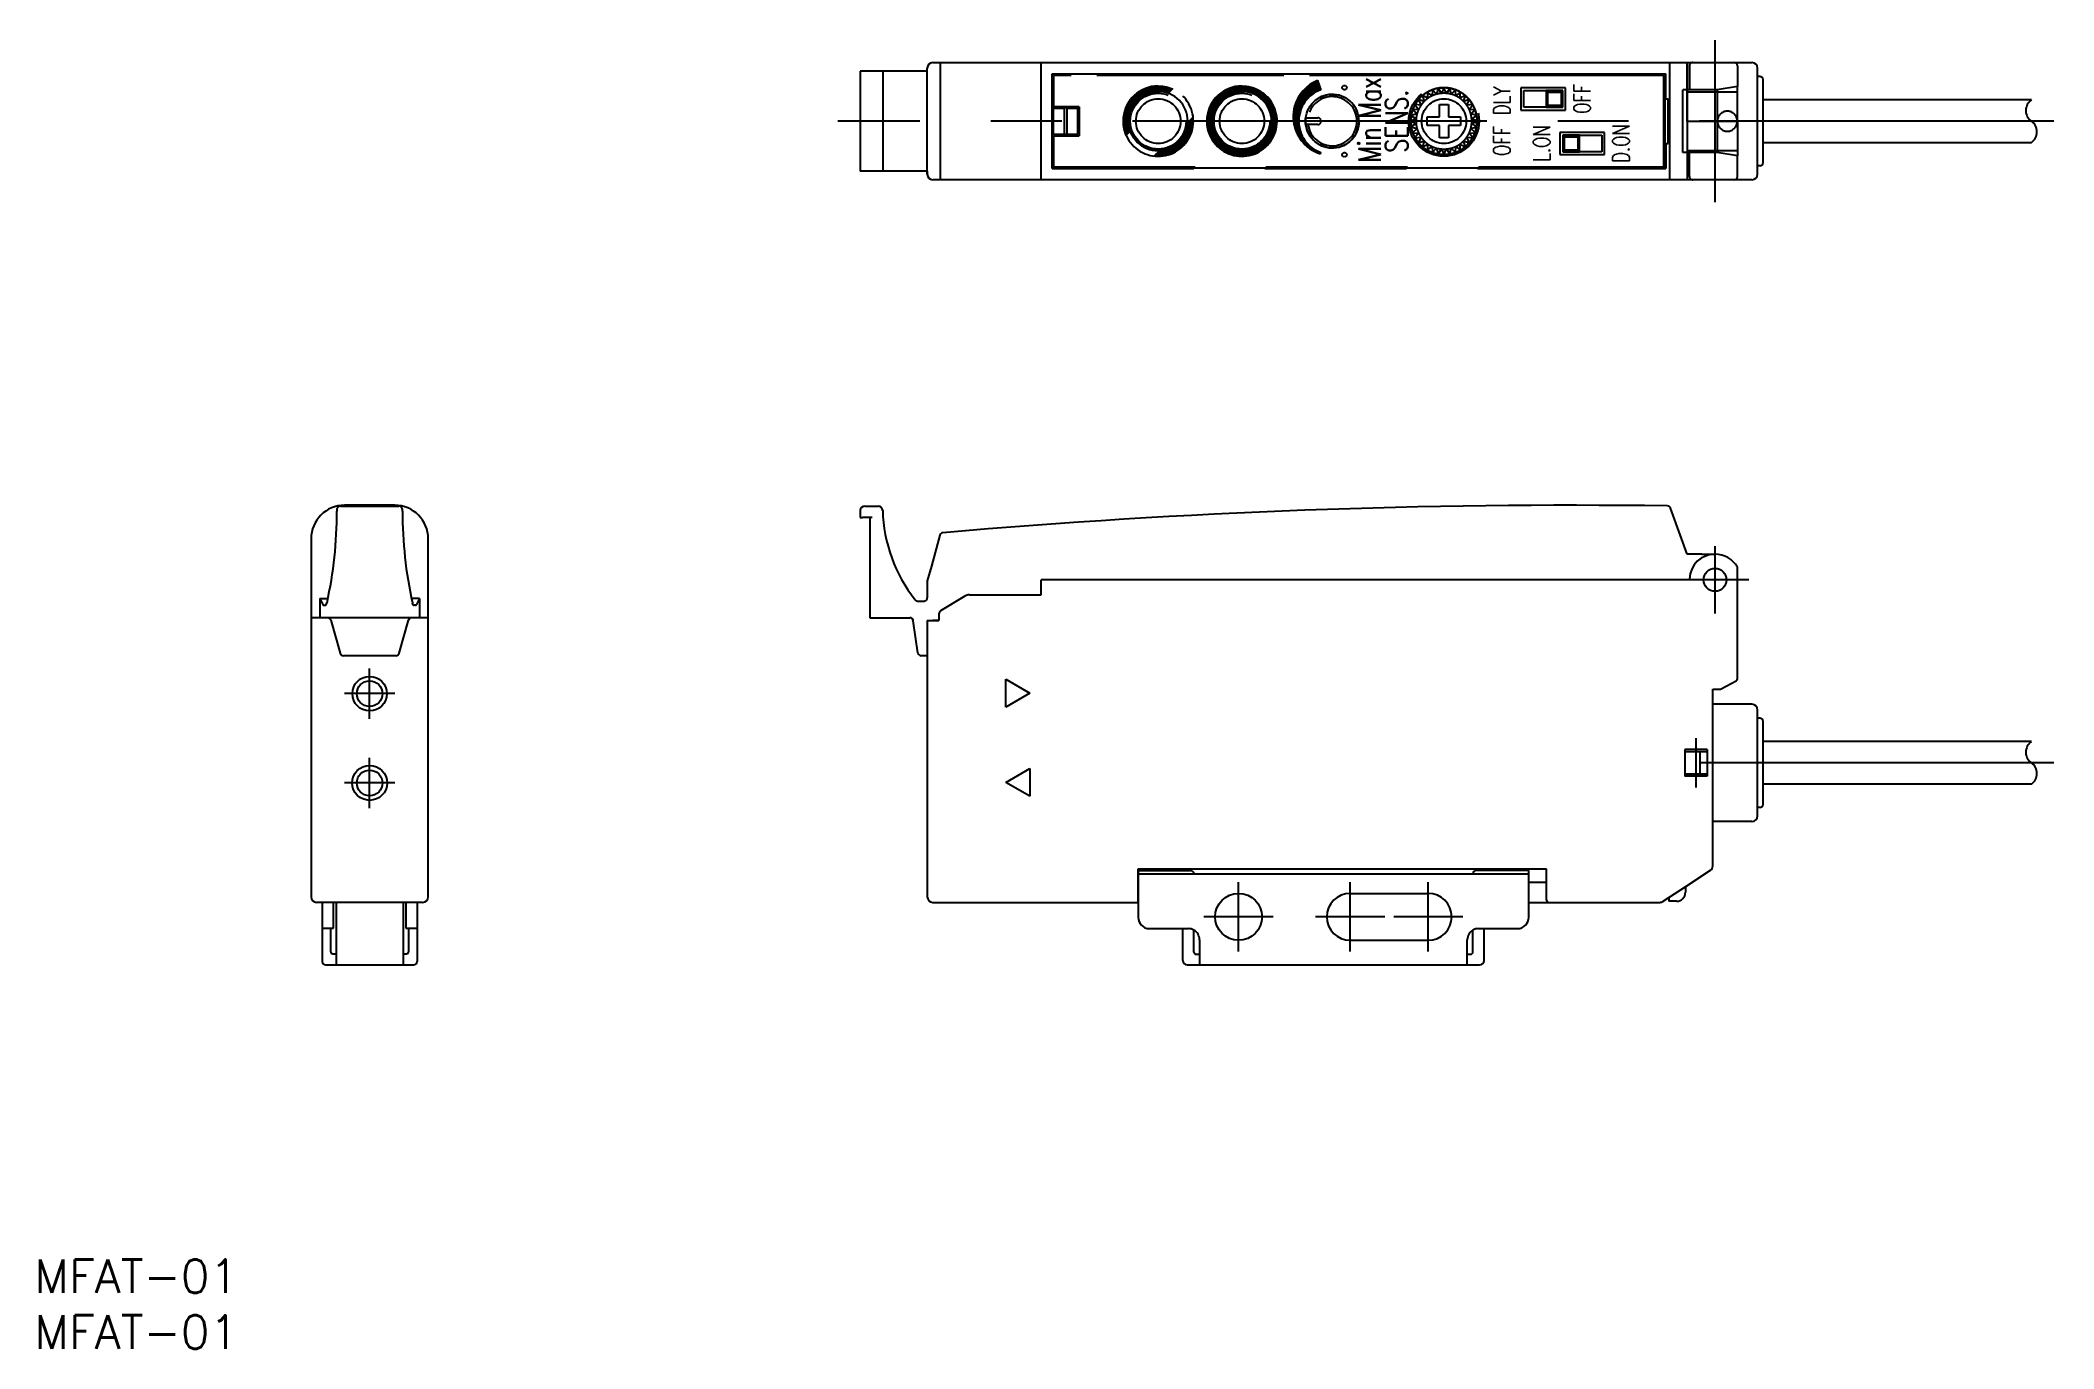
# Model space of a CAD drawing. Header units: millimetres. Extents: x 1 to 181, y 0 to 117.
import ezdxf

# ---------------------------------------------------------------- set-up
doc = ezdxf.new("R2010")
doc.units = ezdxf.units.MM
doc.linetypes.add('CENTER', pattern=[50.8, 31.75, -6.35, 6.35, -6.35])
doc.linetypes.add('DASHED', pattern=[19.05, 12.7, -6.35])
doc.layers.add('CENTER', color=1, linetype='CENTER')
doc.styles.add('CONVERTER_1', font='txt.shx', dxfattribs={"width": 0.72})
doc.styles.get("Standard").update_dxf_attribs({"font": 'txt.shx', "height": 3, "bigfont": 'bigfont.shx'})

msp = doc.modelspace()

# ---------------------------------------------------------------- texts
at = {"color": 3, "linetype": 'DASHED', "lineweight": -3, "attachment_point": 5, "rotation": 90, "style": 'CONVERTER_1'}
for s, width, insert, char_height in [('Max', 4.2938, (119.66, 112.09), 2), ('SENS.', 7.8002, (122.06, 110), 2), ('OFF DLY', 8.5876, (131.49, 110), 1.5), ('OFF', 3.0605, (138.68, 112), 1.5), ('Min', 3.721, (119.66, 107.86), 2), ('L.ON', 3.0605, (135.06, 108), 1.5), ('D.ON', 3.0605, (142.17, 108), 1.5)]:
    msp.add_mtext_dynamic_manual_height_columns(s, width=width, gutter_width=15, heights=[0], dxfattribs=dict(at, insert=insert, char_height=char_height))
at = {"color": 7, "linetype": 'Continuous', "lineweight": -3, "char_height": 3, "attachment_point": 7}
for insert in [(0, 5), (0, 0)]:
    msp.add_mtext_dynamic_manual_height_columns('MFAT-01', width=22.8265, gutter_width=15, heights=[0], dxfattribs=dict(at, insert=insert))

# ---------------------------------------------------------------- linework, layer by layer
at = {"color": 7, "linetype": 'Continuous', "lineweight": -3}
for p, q in [((80, 114.48), (74, 114.48)), ((74, 114.48), (74, 105.53)), ((76.01, 114.48), (76.01, 105.53)), ((80, 105.25), (80, 114.75)), ((80.5, 115.25), (153.9, 115.25)), ((81.05, 115.25), (81.2, 115.25)), ((81.2, 104.75), (81.2, 115.25)), ((146.53, 115.25), (146.53, 104.75)), ((148.1, 115.25), (148.1, 104.75)), ((148.1, 110), (148.1, 115.25)), ((152.6, 114.95), (152.6, 113.1)), ((154.4, 105.25), (154.4, 114.75)), ((154.6, 114), (154.4, 114)), ((154.9, 110), (154.9, 113.7)), ((148.1, 112.62), (152.6, 112.62)), ((152.6, 110), (152.6, 113.1)), ((178.95, 111.9), (154.9, 111.9)), ((148.1, 110), (152.6, 110)), ((152.6, 110), (152.6, 106.9)), ((154.9, 106.3), (154.9, 110)), ((148.1, 107.38), (152.6, 107.38)), ((152.6, 105.05), (152.6, 106.9)), ((154.9, 108.1), (178.95, 108.1)), ((80, 105.53), (74, 105.53)), ((80, 105.53), (80, 105.25)), ((153.9, 104.75), (80.5, 104.75)), ((81.2, 104.75), (81.05, 104.75)), ((154.6, 106), (154.4, 106)), ((27.41, 75.5), (27.78, 75.5)), ((32.28, 75.58), (27.78, 75.58)), ((27.78, 75.5), (32.29, 75.5)), ((32.29, 75.5), (32.65, 75.5)), ((74, 75.1), (74, 74.5)), ((74, 74.5), (74.21, 74.5)), ((74.85, 74.5), (74.21, 74.5)), ((74.4, 75.5), (75.61, 75.5)), ((75.06, 74.5), (74.85, 74.5)), ((74.85, 74.5), (74.85, 65.5)), ((147.59, 72.61), (146.6, 75.33)), ((24.78, 72.58), (24.78, 40.5)), ((35.28, 40.5), (35.28, 72.58)), ((81.14, 72.9), (80.37, 70.12)), ((148.1, 71.2), (147.59, 72.61)), ((149.41, 71.2), (148.1, 71.2)), ((149.41, 71.2), (150.6, 71.2)), ((80.37, 70.12), (80, 68.8)), ((80, 68.8), (80, 68.8)), ((80, 68.8), (80, 67.3)), ((148.3, 68.9), (90.2, 68.9)), ((90.2, 68.25), (90.2, 68.9)), ((148.6, 68.9), (148.3, 68.9)), ((152.6, 60.02), (152.6, 70.04)), ((25.56, 67.22), (25.56, 65.5)), ((25.56, 67.22), (26.29, 67.22)), ((25.56, 67.22), (25.83, 66.68)), ((34.51, 67.22), (33.77, 67.22)), ((34.51, 67.22), (34.23, 66.68)), ((34.51, 67.22), (34.51, 65.5)), ((79.14, 67), (79.7, 67)), ((83.38, 67.43), (81.2, 66.12)), ((83.79, 67.55), (90.2, 67.55)), ((90.2, 67.55), (90.2, 68.25)), ((35.28, 65.5), (24.78, 65.5)), ((24.78, 65.44), (24.78, 65.17)), ((25.92, 66.62), (26.05, 66.62)), ((26.55, 65.28), (27.4, 62.32)), ((32.67, 62.32), (33.51, 65.28)), ((34.14, 66.62), (34.02, 66.62)), ((74.85, 65.5), (75.06, 65.5)), ((75, 65.5), (75.21, 65.5)), ((75.06, 65.5), (78.44, 65.5)), ((75.21, 65.5), (78.44, 65.5)), ((78.74, 65.24), (78.73, 65.27)), ((79.16, 62.36), (78.74, 65.24)), ((79.16, 62.36), (78.74, 65.24)), ((80, 65.25), (80.5, 65.25)), ((80, 65.25), (80, 40.5)), ((80, 65.25), (80.5, 65.25)), ((81.05, 65.25), (80.5, 65.25)), ((80.5, 65.25), (81.05, 65.25)), ((81.05, 65.86), (81.05, 65.25)), ((32.38, 62.1), (27.69, 62.1)), ((80, 62.1), (79.46, 62.1)), ((80, 62.1), (79.46, 62.1)), ((87.03, 60), (89.2, 58.75)), ((87.03, 57.5), (87.03, 60)), ((151.14, 59.12), (152.49, 59.84)), ((89.2, 58.75), (87.03, 57.5)), ((150.4, 57.8), (150.4, 59.1)), ((150.4, 59.1), (151.05, 59.1)), ((150.4, 47.3), (150.4, 57.8)), ((153.9, 57.75), (150.4, 57.75)), ((154.4, 47.75), (154.4, 57.25)), ((154.6, 56.5), (154.4, 56.5)), ((154.9, 52.5), (154.9, 56.2)), ((178.95, 54.4), (154.9, 54.4)), ((147.9, 53.7), (147.9, 53.5)), ((149.9, 53.7), (147.9, 53.7)), ((149.24, 53.5), (147.9, 53.5)), ((147.9, 53.5), (147.9, 51.5)), ((149.9, 53.5), (149.24, 53.5)), ((149.24, 53.5), (149.24, 51.5)), ((149.9, 53.7), (149.9, 53.5)), ((149.9, 53.5), (149.9, 51.5)), ((154.9, 48.8), (154.9, 52.5)), ((87.03, 50.75), (89.2, 52)), ((89.2, 49.5), (87.03, 50.75)), ((89.2, 52), (89.2, 49.5)), ((149.24, 51.5), (147.9, 51.5)), ((147.9, 51.5), (147.9, 51.3)), ((149.9, 51.3), (147.9, 51.3)), ((149.9, 51.5), (149.24, 51.5)), ((149.9, 51.5), (149.9, 51.3)), ((178.95, 50.6), (154.9, 50.6)), ((150.4, 43.6), (150.4, 47.3)), ((153.9, 47.25), (150.4, 47.25)), ((154.6, 48.5), (154.4, 48.5)), ((150.4, 43.27), (150.4, 43.6)), ((98.9, 43), (100.77, 43)), ((98.9, 41.8), (98.9, 43)), ((98.9, 42.95), (98.9, 38.65)), ((98.9, 42.85), (103.6, 42.85)), ((98.9, 42.55), (133.9, 42.55)), ((98.9, 40.5), (98.9, 41.8)), ((100.77, 43), (102.23, 43)), ((102.23, 43), (134.95, 43)), ((133.9, 42.85), (129.2, 42.85)), ((133.9, 38.65), (133.9, 42.85)), ((133.9, 41.8), (135.5, 41.8)), ((134.95, 43), (135.5, 43)), ((135.5, 40.5), (135.5, 43)), ((150.17, 42.85), (147.95, 41.4)), ((34.78, 40), (25.28, 40)), ((25.78, 40), (25.78, 34.7)), ((26.78, 37.7), (26.78, 40)), ((27.03, 40), (27.03, 35.35)), ((33.03, 40), (33.03, 35.35)), ((33.28, 40), (33.28, 37.7)), ((34.28, 40), (34.28, 34.7)), ((80.5, 40), (98.9, 40)), ((98.9, 40), (98.9, 40.5)), ((117.9, 40.8), (124.9, 40.8)), ((133.9, 40), (145.65, 40)), ((135.5, 40.2), (135.5, 40.5)), ((147.95, 41.4), (145.92, 40.08)), ((146.45, 40.42), (146.45, 40.1)), ((147.15, 40.1), (146.45, 40.1)), ((147.95, 41.4), (147.95, 40.9)), ((25.78, 37.7), (26.53, 37.7)), ((26.53, 37.7), (26.53, 35.6)), ((26.53, 37.7), (26.78, 37.7)), ((33.28, 37.7), (33.53, 37.7)), ((33.53, 35.6), (33.53, 37.7)), ((33.53, 37.7), (34.28, 37.7)), ((99.9, 37.65), (103.4, 37.65)), ((102.9, 34.8), (102.9, 37.65)), ((103.9, 35.55), (103.9, 37.52)), ((104.4, 36.65), (104.4, 34.4)), ((117.9, 36.6), (124.9, 36.6)), ((128.4, 34.4), (128.4, 36.65)), ((128.9, 35.55), (128.9, 37.52)), ((129.4, 37.65), (132.9, 37.65)), ((129.9, 34.8), (129.9, 37.65)), ((26.08, 34.4), (33.98, 34.4)), ((26.11, 34.4), (27.03, 34.4)), ((26.73, 35.4), (27.03, 35.4)), ((27.03, 35.4), (27.03, 34.4)), ((33.03, 35.4), (33.33, 35.4)), ((33.03, 35.4), (33.03, 34.4)), ((103.3, 34.4), (129.5, 34.4)), ((104.1, 35.35), (104.4, 35.35)), ((128.4, 35.35), (128.7, 35.35))]:
    msp.add_line(p, q, dxfattribs=at)
at = {"color": 3, "linetype": 'DASHED', "lineweight": -3}
for p, q in [((90.2, 114.2), (90.2, 115.25)), ((90.2, 105.8), (90.2, 114.2)), ((91.2, 114.2), (91.2, 114.25)), ((91.2, 114.25), (133.7, 114.25)), ((91.2, 111.2), (91.2, 114.2)), ((131, 114.2), (91.2, 114.2)), ((91.3, 114.1), (91.3, 111.3)), ((146, 114.1), (91.3, 114.1)), ((131, 114.1), (91.3, 114.1)), ((91.3, 114.1), (91.3, 111.3)), ((131.17, 114.2), (131, 114.2)), ((131, 114.2), (131, 114.1)), ((139.4, 114.1), (131, 114.1)), ((132.7, 114.2), (131.17, 114.2)), ((131.17, 114.1), (131.17, 114.2)), ((132.7, 114.1), (132.7, 114.2)), ((133.7, 114.25), (133.7, 114.2)), ((133.7, 114.25), (144.5, 114.25)), ((133.7, 114.2), (136.7, 114.2)), ((133.7, 114.2), (133.7, 114.1)), ((136.7, 114.1), (136.7, 114.2)), ((137.7, 114.2), (139.23, 114.2)), ((137.7, 114.2), (137.7, 114.1)), ((139.23, 114.2), (139.4, 114.2)), ((139.23, 114.1), (139.23, 114.2)), ((139.4, 114.1), (139.4, 114.2)), ((146.1, 114.2), (139.4, 114.2)), ((146, 114.1), (139.4, 114.1)), ((144.5, 114.2), (144.5, 114.25)), ((144.5, 114.25), (146.2, 114.25)), ((146, 105.9), (146, 114.1)), ((146, 105.9), (146, 114.1)), ((146.1, 114.2), (146.1, 111)), ((146.2, 113.55), (146.2, 114.25)), ((148.3, 114.95), (148.3, 112.8)), ((98.53, 111.52), (98.17, 111.88)), ((98.53, 111.53), (98.17, 111.88)), ((98.54, 111.53), (98.18, 111.89)), ((98.55, 111.55), (98.19, 111.91)), ((98.54, 111.54), (98.19, 111.9)), ((98.56, 111.56), (98.2, 111.92)), ((98.57, 111.57), (98.21, 111.93)), ((98.56, 111.57), (98.21, 111.92)), ((98.58, 111.59), (98.22, 111.95)), ((98.57, 111.58), (98.22, 111.94)), ((98.59, 111.6), (98.23, 111.96)), ((98.6, 111.61), (98.24, 111.97)), ((98.59, 111.61), (98.24, 111.96)), ((98.6, 111.62), (98.25, 111.98)), ((98.61, 111.63), (98.26, 111.99)), ((98.62, 111.64), (98.26, 111.99)), ((98.63, 111.65), (98.27, 112.01)), ((98.62, 111.65), (98.27, 112)), ((98.64, 111.66), (98.28, 112.02)), ((98.64, 111.67), (98.29, 112.03)), ((98.65, 111.68), (98.29, 112.03)), ((98.66, 111.69), (98.3, 112.04)), ((98.67, 111.7), (98.31, 112.06)), ((98.66, 111.69), (98.31, 112.05)), ((98.67, 111.71), (98.32, 112.06)), ((98.69, 111.72), (98.33, 112.08)), ((98.68, 111.72), (98.33, 112.07)), ((98.69, 111.73), (98.34, 112.09)), ((98.71, 111.75), (98.35, 112.1)), ((98.7, 111.74), (98.35, 112.09)), ((98.71, 111.75), (98.36, 112.11)), ((98.72, 111.76), (98.37, 112.12)), ((98.73, 111.77), (98.37, 112.12)), ((98.73, 111.78), (98.38, 112.13)), ((98.75, 111.79), (98.39, 112.15)), ((98.74, 111.78), (98.39, 112.14)), ((98.75, 111.8), (98.4, 112.15)), ((98.77, 111.81), (98.41, 112.17)), ((98.76, 111.81), (98.41, 112.16)), ((98.77, 111.82), (98.42, 112.17)), ((98.79, 111.84), (98.43, 112.19)), ((98.78, 111.83), (98.43, 112.18)), ((98.8, 111.84), (98.44, 112.2)), ((98.8, 111.85), (98.45, 112.2)), ((98.82, 111.86), (98.46, 112.22)), ((98.81, 111.86), (98.46, 112.21)), ((98.82, 111.87), (98.47, 112.22)), ((98.84, 111.89), (98.48, 112.24)), ((98.83, 111.88), (98.48, 112.23)), ((98.84, 111.89), (98.49, 112.25)), ((98.85, 111.9), (98.5, 112.25)), ((98.87, 111.91), (98.51, 112.27)), ((98.86, 111.91), (98.51, 112.26)), ((98.87, 111.92), (98.52, 112.27)), ((98.89, 111.93), (98.53, 112.29)), ((98.88, 111.93), (98.53, 112.28)), ((98.9, 111.94), (98.54, 112.29)), ((98.9, 111.95), (98.55, 112.3)), ((98.91, 111.95), (98.56, 112.31)), ((98.92, 111.96), (98.56, 112.31)), ((98.92, 111.97), (98.57, 112.32)), ((98.93, 111.97), (98.58, 112.33)), ((98.94, 111.98), (98.59, 112.34)), ((98.95, 111.99), (98.59, 112.34)), ((98.95, 111.99), (98.6, 112.35)), ((98.96, 112), (98.61, 112.36)), ((98.98, 112.01), (98.62, 112.37)), ((98.97, 112.01), (98.62, 112.36)), ((98.99, 112.02), (98.63, 112.37)), ((98.99, 112.03), (98.64, 112.38)), ((99, 112.03), (98.65, 112.39)), ((99.01, 112.04), (98.65, 112.39)), ((99.02, 112.05), (98.66, 112.4)), ((99.02, 112.05), (98.67, 112.41)), ((99.04, 112.07), (98.68, 112.42)), ((99.03, 112.06), (98.68, 112.41)), ((99.05, 112.07), (98.69, 112.43)), ((99.06, 112.08), (98.7, 112.43)), ((99.06, 112.08), (98.71, 112.44)), ((99.07, 112.09), (98.72, 112.45)), ((99.08, 112.1), (98.72, 112.45)), ((99.09, 112.1), (98.73, 112.46)), ((99.09, 112.11), (98.74, 112.46)), ((99.11, 112.12), (98.75, 112.48)), ((99.1, 112.11), (98.75, 112.47)), ((99.12, 112.13), (98.76, 112.48)), ((99.13, 112.13), (98.77, 112.49)), ((99.14, 112.14), (98.78, 112.5)), ((99.15, 112.15), (98.79, 112.51)), ((99.14, 112.14), (98.79, 112.5)), ((99.16, 112.16), (98.8, 112.51)), ((99.17, 112.16), (98.81, 112.52)), ((99.18, 112.17), (98.82, 112.53)), ((99.19, 112.18), (98.83, 112.54)), ((99.18, 112.17), (98.83, 112.53)), ((99.2, 112.19), (98.84, 112.54)), ((99.21, 112.19), (98.85, 112.55)), ((99.22, 112.2), (98.86, 112.56)), ((99.23, 112.2), (98.87, 112.56)), ((99.24, 112.21), (98.88, 112.57)), ((99.24, 112.21), (98.88, 112.57)), ((99.25, 112.22), (98.89, 112.58)), ((99.26, 112.23), (98.9, 112.59)), ((99.27, 112.23), (98.91, 112.59)), ((99.28, 112.24), (98.92, 112.6)), ((99.3, 112.25), (98.93, 112.61)), ((99.29, 112.24), (98.93, 112.6)), ((99.3, 112.25), (98.94, 112.61)), ((99.31, 112.26), (98.95, 112.62)), ((99.32, 112.26), (98.96, 112.63)), ((99.33, 112.27), (98.97, 112.63)), ((99.34, 112.27), (98.98, 112.64)), ((99.36, 112.28), (98.99, 112.65)), ((99.35, 112.28), (98.99, 112.64)), ((99.37, 112.29), (99, 112.65)), ((99.38, 112.3), (99.01, 112.66)), ((99.38, 112.3), (99.02, 112.66)), ((99.39, 112.31), (99.03, 112.67)), ((99.4, 112.31), (99.04, 112.68)), ((99.42, 112.32), (99.05, 112.69)), ((99.41, 112.32), (99.05, 112.68)), ((99.43, 112.33), (99.06, 112.69)), ((99.44, 112.33), (99.07, 112.7)), ((99.45, 112.34), (99.08, 112.7)), ((99.46, 112.34), (99.09, 112.71)), ((99.47, 112.35), (99.1, 112.71)), ((99.48, 112.35), (99.11, 112.72)), ((99.48, 112.36), (99.12, 112.72)), ((99.49, 112.36), (99.13, 112.73)), ((99.5, 112.36), (99.13, 112.73)), ((99.51, 112.37), (99.14, 112.74)), ((99.52, 112.37), (99.15, 112.74)), ((99.53, 112.38), (99.16, 112.75)), ((99.54, 112.38), (99.17, 112.75)), ((99.55, 112.39), (99.18, 112.76)), ((99.56, 112.39), (99.19, 112.76)), ((99.57, 112.4), (99.2, 112.77)), ((99.58, 112.4), (99.21, 112.77)), ((99.59, 112.41), (99.22, 112.78)), ((99.6, 112.41), (99.23, 112.78)), ((99.61, 112.41), (99.24, 112.79)), ((99.62, 112.42), (99.24, 112.79)), ((99.63, 112.42), (99.25, 112.8)), ((99.64, 112.43), (99.26, 112.8)), ((99.65, 112.43), (99.27, 112.81)), ((99.66, 112.44), (99.28, 112.81)), ((99.67, 112.44), (99.29, 112.82)), ((99.68, 112.44), (99.3, 112.82)), ((99.69, 112.45), (99.31, 112.83)), ((99.7, 112.45), (99.32, 112.83)), ((99.71, 112.46), (99.33, 112.84)), ((99.72, 112.46), (99.34, 112.84)), ((99.73, 112.47), (99.35, 112.85)), ((99.74, 112.47), (99.36, 112.85)), ((99.75, 112.47), (99.37, 112.85)), ((99.76, 112.48), (99.38, 112.86)), ((99.77, 112.48), (99.39, 112.86)), ((99.78, 112.48), (99.4, 112.87)), ((99.79, 112.49), (99.41, 112.87)), ((99.8, 112.49), (99.42, 112.88)), ((99.81, 112.5), (99.43, 112.88)), ((99.82, 112.5), (99.44, 112.89)), ((99.83, 112.5), (99.45, 112.89)), ((99.84, 112.51), (99.46, 112.89)), ((99.85, 112.51), (99.47, 112.9)), ((99.86, 112.51), (99.48, 112.9)), ((99.87, 112.52), (99.49, 112.91)), ((99.88, 112.52), (99.5, 112.91)), ((99.9, 112.52), (99.51, 112.91)), ((99.91, 112.53), (99.52, 112.92)), ((99.92, 112.53), (99.53, 112.92)), ((99.93, 112.53), (99.54, 112.93)), ((99.94, 112.54), (99.55, 112.93)), ((99.95, 112.54), (99.56, 112.93)), ((99.96, 112.54), (99.57, 112.94)), ((99.97, 112.55), (99.58, 112.94)), ((99.98, 112.55), (99.59, 112.95)), ((99.99, 112.55), (99.6, 112.95)), ((100, 112.56), (99.61, 112.95)), ((100.02, 112.56), (99.62, 112.96)), ((100.03, 112.56), (99.63, 112.96)), ((100.04, 112.57), (99.64, 112.97)), ((100.05, 112.57), (99.65, 112.97)), ((100.06, 112.57), (99.66, 112.97)), ((100.07, 112.57), (99.67, 112.98)), ((100.08, 112.58), (99.68, 112.98)), ((100.09, 112.58), (99.69, 112.98)), ((100.11, 112.58), (99.7, 112.99)), ((100.12, 112.59), (99.71, 112.99)), ((100.13, 112.59), (99.72, 112.99)), ((100.14, 112.59), (99.73, 113)), ((100.15, 112.59), (99.74, 113)), ((100.16, 112.6), (99.75, 113)), ((100.18, 112.6), (99.77, 113.01)), ((100.19, 112.6), (99.78, 113.01)), ((100.2, 112.6), (99.79, 113.01)), ((100.21, 112.6), (99.8, 113.02)), ((100.22, 112.61), (99.81, 113.02)), ((100.24, 112.61), (99.82, 113.02)), ((100.25, 112.61), (99.83, 113.03)), ((100.26, 112.61), (99.84, 113.03)), ((100.27, 112.62), (99.85, 113.03)), ((100.28, 112.62), (99.86, 113.04)), ((100.3, 112.62), (99.87, 113.04)), ((100.31, 112.62), (99.89, 113.04)), ((100.32, 112.62), (99.9, 113.05)), ((100.33, 112.62), (99.91, 113.05)), ((100.35, 112.63), (99.92, 113.05)), ((100.36, 112.63), (99.93, 113.05)), ((100.37, 112.63), (99.94, 113.06)), ((100.38, 112.63), (99.95, 113.06)), ((100.4, 112.63), (99.96, 113.06)), ((100.41, 112.63), (99.98, 113.07)), ((100.42, 112.64), (99.99, 113.07)), ((100.43, 112.64), (100, 113.07)), ((100.45, 112.64), (100.01, 113.07)), ((100.46, 112.64), (100.02, 113.08)), ((100.47, 112.64), (100.03, 113.08)), ((100.49, 112.64), (100.05, 113.08)), ((100.5, 112.64), (100.06, 113.08)), ((100.51, 112.64), (100.07, 113.09)), ((100.53, 112.64), (100.08, 113.09)), ((100.54, 112.65), (100.09, 113.09)), ((100.55, 112.65), (100.1, 113.09)), ((100.57, 112.65), (100.12, 113.1)), ((100.58, 112.65), (100.13, 113.1)), ((100.59, 112.65), (100.14, 113.1)), ((100.61, 112.65), (100.15, 113.1)), ((100.62, 112.65), (100.16, 113.1)), ((100.63, 112.65), (100.18, 113.11)), ((100.65, 112.65), (100.19, 113.11)), ((100.66, 112.65), (100.2, 113.11)), ((100.68, 112.65), (100.21, 113.11)), ((100.69, 112.65), (100.23, 113.11)), ((100.7, 112.65), (100.24, 113.12)), ((100.72, 112.65), (100.25, 113.12)), ((100.73, 112.65), (100.26, 113.12)), ((100.75, 112.65), (100.27, 113.12)), ((100.76, 112.65), (100.29, 113.12)), ((100.77, 112.65), (100.3, 113.12)), ((100.79, 112.65), (100.31, 113.13)), ((100.8, 112.65), (100.32, 113.13)), ((100.82, 112.65), (100.34, 113.13)), ((100.83, 112.65), (100.35, 113.13)), ((100.85, 112.65), (100.36, 113.13)), ((100.86, 112.64), (100.38, 113.13)), ((100.88, 112.64), (100.39, 113.13)), ((100.89, 112.64), (100.4, 113.14)), ((100.91, 112.64), (100.41, 113.14)), ((100.92, 112.64), (100.43, 113.14)), ((100.94, 112.64), (100.44, 113.14)), ((100.96, 112.64), (100.45, 113.14)), ((100.97, 112.64), (100.47, 113.14)), ((100.99, 112.63), (100.48, 113.14)), ((101, 112.63), (100.49, 113.14)), ((101.02, 112.63), (100.51, 113.14)), ((101.04, 112.63), (100.52, 113.14)), ((101.05, 112.63), (100.53, 113.15)), ((101.07, 112.62), (100.55, 113.15)), ((101.08, 112.62), (100.56, 113.15)), ((101.1, 112.62), (100.57, 113.15)), ((101.12, 112.62), (100.59, 113.15)), ((101.14, 112.61), (100.6, 113.15)), ((101.15, 112.61), (100.61, 113.15)), ((101.17, 112.61), (100.63, 113.15)), ((101.19, 112.6), (100.64, 113.15)), ((101.2, 112.6), (100.66, 113.15)), ((101.22, 112.6), (100.67, 113.15)), ((101.24, 112.59), (100.68, 113.15)), ((101.26, 112.59), (100.7, 113.15)), ((101.28, 112.59), (100.71, 113.15)), ((101.29, 112.58), (100.73, 113.15)), ((101.31, 112.58), (100.74, 113.15)), ((101.33, 112.57), (100.76, 113.15)), ((101.35, 112.57), (100.77, 113.15)), ((101.37, 112.56), (100.78, 113.15)), ((101.39, 112.56), (100.8, 113.15)), ((101.41, 112.55), (100.81, 113.15)), ((101.43, 112.55), (100.83, 113.15)), ((101.45, 112.54), (100.84, 113.15)), ((101.47, 112.54), (100.86, 113.15)), ((101.49, 112.53), (100.87, 113.15)), ((101.51, 112.52), (100.89, 113.14)), ((101.53, 112.52), (100.9, 113.14)), ((101.55, 112.51), (100.92, 113.14)), ((101.57, 112.5), (100.93, 113.14)), ((101.59, 112.49), (100.95, 113.14)), ((101.62, 112.49), (100.96, 113.14)), ((101.64, 112.48), (100.98, 113.14)), ((101.65, 112.48), (100.99, 113.14)), ((101.66, 112.48), (101.01, 113.13)), ((101.67, 112.49), (101.03, 113.13)), ((101.67, 112.5), (101.04, 113.13)), ((101.68, 112.51), (101.06, 113.13)), ((101.69, 112.51), (101.07, 113.13)), ((101.7, 112.52), (101.09, 113.13)), ((101.7, 112.53), (101.11, 113.12)), ((101.71, 112.53), (101.12, 113.12)), ((101.72, 112.54), (101.14, 113.12)), ((101.72, 112.55), (101.16, 113.12)), ((101.73, 112.56), (101.17, 113.11)), ((101.74, 112.56), (101.19, 113.11)), ((101.75, 112.57), (101.21, 113.11)), ((101.75, 112.58), (101.22, 113.11)), ((101.76, 112.58), (101.24, 113.1)), ((101.77, 112.59), (101.26, 113.1)), ((101.77, 112.6), (101.27, 113.1)), ((101.78, 112.6), (101.29, 113.09)), ((101.79, 112.61), (101.31, 113.09)), ((101.8, 112.62), (101.33, 113.09)), ((101.8, 112.63), (101.34, 113.08)), ((101.81, 112.63), (101.36, 113.08)), ((101.82, 112.64), (101.38, 113.08)), ((101.82, 112.65), (101.4, 113.07)), ((101.83, 112.65), (101.42, 113.07)), ((101.84, 112.66), (101.44, 113.06)), ((101.84, 112.67), (101.45, 113.06)), ((101.85, 112.68), (101.47, 113.05)), ((101.86, 112.68), (101.49, 113.05)), ((101.87, 112.69), (101.51, 113.04)), ((101.87, 112.7), (101.53, 113.04)), ((101.88, 112.7), (101.55, 113.03)), ((101.89, 112.71), (101.57, 113.03)), ((101.89, 112.72), (101.59, 113.02)), ((101.9, 112.72), (101.61, 113.02)), ((101.91, 112.73), (101.63, 113.01)), ((101.92, 112.74), (101.65, 113)), ((101.92, 112.75), (101.67, 113)), ((101.93, 112.75), (101.69, 112.99)), ((101.94, 112.76), (101.71, 112.98)), ((101.94, 112.77), (101.74, 112.97)), ((101.95, 112.77), (101.76, 112.97)), ((101.96, 112.78), (101.78, 112.96)), ((101.96, 112.79), (101.8, 112.95)), ((101.97, 112.8), (101.83, 112.94)), ((101.98, 112.8), (101.85, 112.93)), ((101.99, 112.81), (101.87, 112.92)), ((101.99, 112.82), (101.9, 112.91)), ((102, 112.82), (101.92, 112.9)), ((102.01, 112.83), (101.94, 112.89)), ((102.01, 112.84), (101.97, 112.88)), ((102.02, 112.84), (101.99, 112.87)), ((102.03, 112.85), (102.02, 112.86)), ((106.03, 111.52), (105.67, 111.88)), ((106.03, 111.51), (105.67, 111.87)), ((106.04, 111.53), (105.68, 111.89)), ((106.04, 111.54), (105.69, 111.9)), ((106.05, 111.55), (105.69, 111.9)), ((106.06, 111.56), (105.7, 111.92)), ((106.05, 111.56), (105.7, 111.91)), ((106.07, 111.57), (105.71, 111.93)), ((106.07, 111.58), (105.72, 111.94)), ((106.08, 111.59), (105.72, 111.94)), ((106.09, 111.6), (105.73, 111.96)), ((106.08, 111.6), (105.73, 111.95)), ((106.1, 111.61), (105.74, 111.97)), ((106.1, 111.62), (105.75, 111.98)), ((106.11, 111.63), (105.75, 111.98)), ((106.12, 111.64), (105.76, 111.99)), ((106.13, 111.65), (105.77, 112.01)), ((106.12, 111.64), (105.77, 112)), ((106.13, 111.66), (105.78, 112.02)), ((106.15, 111.68), (105.79, 112.03)), ((106.14, 111.67), (105.79, 112.02)), ((106.16, 111.69), (105.8, 112.05)), ((106.15, 111.68), (105.8, 112.04)), ((106.17, 111.7), (105.81, 112.05)), ((106.18, 111.71), (105.82, 112.07)), ((106.17, 111.71), (105.82, 112.06)), ((106.19, 111.72), (105.83, 112.08)), ((106.2, 111.74), (105.84, 112.09)), ((106.19, 111.73), (105.84, 112.08)), ((106.21, 111.74), (105.85, 112.1)), ((106.21, 111.75), (105.86, 112.11)), ((106.22, 111.76), (105.86, 112.11)), ((106.22, 111.77), (105.87, 112.12)), ((106.24, 111.78), (105.88, 112.14)), ((106.23, 111.77), (105.88, 112.13)), ((106.25, 111.79), (105.89, 112.14)), ((106.26, 111.8), (105.9, 112.16)), ((106.25, 111.8), (105.9, 112.15)), ((106.27, 111.81), (105.91, 112.16)), ((106.27, 111.82), (105.92, 112.17)), ((106.29, 111.83), (105.93, 112.19)), ((106.28, 111.83), (105.93, 112.18)), ((106.29, 111.84), (105.94, 112.19)), ((106.31, 111.85), (105.95, 112.21)), ((106.3, 111.85), (105.95, 112.2)), ((106.31, 111.86), (105.96, 112.22)), ((106.33, 111.88), (105.97, 112.23)), ((106.32, 111.87), (105.97, 112.22)), ((106.34, 111.88), (105.98, 112.24)), ((106.34, 111.89), (105.99, 112.24)), ((106.36, 111.9), (106, 112.26)), ((106.35, 111.9), (106, 112.25)), ((106.36, 111.91), (106.01, 112.26)), ((106.38, 111.92), (106.02, 112.28)), ((106.37, 111.92), (106.02, 112.27)), ((106.39, 111.93), (106.03, 112.29)), ((106.39, 111.94), (106.04, 112.29)), ((106.41, 111.95), (106.05, 112.31)), ((106.4, 111.95), (106.05, 112.3)), ((106.42, 111.96), (106.06, 112.31)), ((106.42, 111.97), (106.07, 112.32)), ((106.43, 111.97), (106.08, 112.33)), ((106.44, 111.98), (106.08, 112.33)), ((106.44, 111.99), (106.09, 112.34)), ((106.45, 111.99), (106.1, 112.35)), ((106.47, 112.01), (106.11, 112.36)), ((106.46, 112), (106.11, 112.35)), ((106.48, 112.01), (106.12, 112.37)), ((106.48, 112.02), (106.13, 112.37)), ((106.5, 112.03), (106.14, 112.39)), ((106.49, 112.02), (106.14, 112.38)), ((106.51, 112.04), (106.15, 112.39)), ((106.51, 112.04), (106.16, 112.4)), ((106.52, 112.05), (106.17, 112.41)), ((106.53, 112.06), (106.17, 112.41)), ((106.54, 112.06), (106.18, 112.42)), ((106.54, 112.07), (106.19, 112.42)), ((106.56, 112.08), (106.2, 112.44)), ((106.55, 112.08), (106.2, 112.43)), ((106.57, 112.09), (106.21, 112.44)), ((106.58, 112.09), (106.22, 112.45)), ((106.58, 112.1), (106.23, 112.46)), ((106.6, 112.11), (106.24, 112.47)), ((106.59, 112.11), (106.24, 112.46)), ((106.61, 112.12), (106.25, 112.48)), ((106.62, 112.12), (106.26, 112.48)), ((106.62, 112.13), (106.27, 112.49)), ((106.64, 112.14), (106.28, 112.5)), ((106.63, 112.14), (106.28, 112.49)), ((106.65, 112.15), (106.29, 112.51)), ((106.66, 112.15), (106.3, 112.51)), ((106.67, 112.16), (106.31, 112.52)), ((106.68, 112.17), (106.32, 112.53)), ((106.67, 112.17), (106.32, 112.52)), ((106.69, 112.18), (106.33, 112.54)), ((106.7, 112.18), (106.34, 112.54)), ((106.71, 112.19), (106.35, 112.55)), ((106.72, 112.2), (106.36, 112.56)), ((106.72, 112.2), (106.36, 112.55)), ((106.73, 112.21), (106.37, 112.57)), ((106.74, 112.21), (106.38, 112.57)), ((106.75, 112.22), (106.39, 112.58)), ((106.76, 112.22), (106.4, 112.58)), ((106.78, 112.23), (106.41, 112.6)), ((106.77, 112.23), (106.41, 112.59)), ((106.78, 112.24), (106.42, 112.6)), ((106.79, 112.25), (106.43, 112.61)), ((106.8, 112.25), (106.44, 112.61)), ((106.81, 112.26), (106.45, 112.62)), ((106.82, 112.26), (106.46, 112.62)), ((106.84, 112.27), (106.47, 112.64)), ((106.83, 112.27), (106.47, 112.63)), ((106.85, 112.28), (106.48, 112.64)), ((106.85, 112.28), (106.49, 112.65)), ((106.86, 112.29), (106.5, 112.65)), ((106.87, 112.29), (106.51, 112.66)), ((106.88, 112.3), (106.52, 112.66)), ((106.89, 112.3), (106.53, 112.67)), ((106.9, 112.31), (106.53, 112.67)), ((106.91, 112.31), (106.54, 112.68)), ((106.92, 112.32), (106.55, 112.68)), ((106.93, 112.32), (106.56, 112.69)), ((106.94, 112.33), (106.57, 112.7)), ((106.94, 112.33), (106.58, 112.7)), ((106.95, 112.34), (106.59, 112.71)), ((106.97, 112.35), (106.6, 112.72)), ((106.96, 112.34), (106.6, 112.71)), ((106.98, 112.35), (106.61, 112.72)), ((106.99, 112.36), (106.62, 112.73)), ((107, 112.36), (106.63, 112.73)), ((107.01, 112.37), (106.64, 112.74)), ((107.02, 112.37), (106.65, 112.74)), ((107.03, 112.38), (106.66, 112.75)), ((107.04, 112.38), (106.67, 112.75)), ((107.05, 112.39), (106.68, 112.76)), ((107.06, 112.39), (106.69, 112.76)), ((107.07, 112.4), (106.7, 112.77)), ((107.08, 112.4), (106.7, 112.77)), ((107.09, 112.4), (106.71, 112.78)), ((107.1, 112.41), (106.72, 112.78)), ((107.11, 112.41), (106.73, 112.79)), ((107.12, 112.42), (106.74, 112.79)), ((107.13, 112.42), (106.75, 112.8)), ((107.14, 112.43), (106.76, 112.8)), ((107.14, 112.43), (106.77, 112.81)), ((107.15, 112.44), (106.78, 112.81)), ((107.16, 112.44), (106.79, 112.82)), ((107.17, 112.44), (106.8, 112.82)), ((107.18, 112.45), (106.81, 112.83)), ((107.19, 112.45), (106.82, 112.83)), ((107.2, 112.46), (106.83, 112.83)), ((107.21, 112.46), (106.84, 112.84)), ((107.23, 112.47), (106.85, 112.85)), ((107.22, 112.46), (106.85, 112.84)), ((107.25, 112.47), (106.86, 112.85)), ((107.26, 112.48), (106.87, 112.86)), ((107.27, 112.48), (106.88, 112.86)), ((107.28, 112.48), (106.89, 112.87)), ((107.29, 112.49), (106.9, 112.87)), ((107.3, 112.49), (106.91, 112.88)), ((107.31, 112.5), (106.92, 112.88)), ((107.32, 112.5), (106.93, 112.88)), ((107.33, 112.5), (106.94, 112.89)), ((107.34, 112.51), (106.95, 112.89)), ((107.35, 112.51), (106.96, 112.9)), ((107.36, 112.51), (106.97, 112.9)), ((107.37, 112.52), (106.98, 112.9)), ((107.38, 112.52), (106.99, 112.91)), ((107.39, 112.52), (107, 112.91)), ((107.4, 112.53), (107.01, 112.92)), ((107.41, 112.53), (107.02, 112.92)), ((107.42, 112.53), (107.03, 112.93)), ((107.43, 112.54), (107.04, 112.93)), ((107.45, 112.54), (107.05, 112.93)), ((107.46, 112.54), (107.06, 112.94)), ((107.47, 112.55), (107.07, 112.94)), ((107.48, 112.55), (107.08, 112.95)), ((107.49, 112.55), (107.09, 112.95)), ((107.5, 112.56), (107.1, 112.95)), ((107.51, 112.56), (107.11, 112.96)), ((107.52, 112.56), (107.12, 112.96)), ((107.53, 112.56), (107.13, 112.96)), ((107.55, 112.57), (107.15, 112.97)), ((107.56, 112.57), (107.16, 112.97)), ((107.57, 112.57), (107.17, 112.98)), ((107.58, 112.58), (107.18, 112.98)), ((107.59, 112.58), (107.19, 112.98)), ((107.6, 112.58), (107.2, 112.99)), ((107.61, 112.58), (107.21, 112.99)), ((107.63, 112.59), (107.22, 112.99)), ((107.64, 112.59), (107.23, 113)), ((107.65, 112.59), (107.24, 113)), ((107.66, 112.59), (107.25, 113)), ((107.67, 112.6), (107.26, 113.01)), ((107.68, 112.6), (107.27, 113.01)), ((107.7, 112.6), (107.28, 113.01)), ((107.71, 112.6), (107.29, 113.02)), ((107.72, 112.61), (107.31, 113.02)), ((107.73, 112.61), (107.32, 113.02)), ((107.74, 112.61), (107.33, 113.03)), ((107.76, 112.61), (107.34, 113.03)), ((107.77, 112.61), (107.35, 113.03)), ((107.78, 112.62), (107.36, 113.04)), ((107.79, 112.62), (107.37, 113.04)), ((107.8, 112.62), (107.38, 113.04)), ((107.82, 112.62), (107.39, 113.04)), ((107.83, 112.62), (107.4, 113.05)), ((107.84, 112.63), (107.42, 113.05)), ((107.85, 112.63), (107.43, 113.05)), ((107.87, 112.63), (107.44, 113.06)), ((107.88, 112.63), (107.45, 113.06)), ((107.89, 112.63), (107.46, 113.06)), ((107.9, 112.63), (107.47, 113.06)), ((107.92, 112.63), (107.48, 113.07)), ((107.93, 112.64), (107.5, 113.07)), ((107.94, 112.64), (107.51, 113.07)), ((107.96, 112.64), (107.52, 113.08)), ((107.97, 112.64), (107.53, 113.08)), ((107.98, 112.64), (107.54, 113.08)), ((107.99, 112.64), (107.55, 113.08)), ((108.01, 112.64), (107.57, 113.09)), ((108.02, 112.64), (107.58, 113.09)), ((108.03, 112.64), (107.59, 113.09)), ((108.05, 112.65), (107.6, 113.09)), ((108.06, 112.65), (107.61, 113.09)), ((108.07, 112.65), (107.62, 113.1)), ((108.09, 112.65), (107.64, 113.1)), ((108.1, 112.65), (107.65, 113.1)), ((108.12, 112.65), (107.66, 113.1)), ((108.13, 112.65), (107.67, 113.11)), ((108.14, 112.65), (107.68, 113.11)), ((108.16, 112.65), (107.7, 113.11)), ((108.17, 112.65), (107.71, 113.11)), ((108.18, 112.65), (107.72, 113.11)), ((108.2, 112.65), (107.73, 113.12)), ((108.21, 112.65), (107.75, 113.12)), ((108.23, 112.65), (107.76, 113.12)), ((108.24, 112.65), (107.77, 113.12)), ((108.26, 112.65), (107.78, 113.12)), ((108.27, 112.65), (107.8, 113.12)), ((108.28, 112.65), (107.81, 113.13)), ((108.3, 112.65), (107.82, 113.13)), ((108.31, 112.65), (107.83, 113.13)), ((108.33, 112.65), (107.85, 113.13)), ((108.34, 112.65), (107.86, 113.13)), ((108.36, 112.65), (107.87, 113.13)), ((108.37, 112.64), (107.88, 113.13)), ((108.39, 112.64), (107.9, 113.14)), ((108.4, 112.64), (107.91, 113.14)), ((108.42, 112.64), (107.92, 113.14)), ((108.44, 112.64), (107.94, 113.14)), ((108.45, 112.64), (107.95, 113.14)), ((108.47, 112.64), (107.96, 113.14)), ((108.48, 112.63), (107.98, 113.14)), ((108.5, 112.63), (107.99, 113.14)), ((108.51, 112.63), (108, 113.14)), ((108.53, 112.63), (108.02, 113.14)), ((108.55, 112.63), (108.03, 113.15)), ((108.56, 112.62), (108.04, 113.15)), ((108.58, 112.62), (108.06, 113.15)), ((108.6, 112.62), (108.07, 113.15)), ((108.61, 112.62), (108.08, 113.15)), ((108.63, 112.61), (108.1, 113.15)), ((108.65, 112.61), (108.11, 113.15)), ((108.66, 112.61), (108.12, 113.15)), ((108.68, 112.61), (108.14, 113.15)), ((108.7, 112.6), (108.15, 113.15)), ((108.72, 112.6), (108.17, 113.15)), ((108.73, 112.6), (108.18, 113.15)), ((108.75, 112.59), (108.19, 113.15)), ((108.77, 112.59), (108.21, 113.15)), ((108.79, 112.58), (108.22, 113.15)), ((108.81, 112.58), (108.24, 113.15)), ((108.82, 112.58), (108.25, 113.15)), ((108.84, 112.57), (108.26, 113.15)), ((108.86, 112.57), (108.28, 113.15)), ((108.88, 112.56), (108.29, 113.15)), ((108.9, 112.56), (108.31, 113.15)), ((108.92, 112.55), (108.32, 113.15)), ((108.94, 112.54), (108.34, 113.15)), ((108.96, 112.54), (108.35, 113.15)), ((108.98, 112.53), (108.37, 113.15)), ((109, 112.53), (108.38, 113.14)), ((109.02, 112.52), (108.4, 113.14)), ((109.04, 112.51), (108.41, 113.14)), ((109.06, 112.5), (108.43, 113.14)), ((109.09, 112.5), (108.44, 113.14)), ((109.11, 112.49), (108.46, 113.14)), ((109.13, 112.48), (108.47, 113.14)), ((109.15, 112.47), (108.49, 113.14)), ((109.18, 112.46), (108.51, 113.14)), ((109.2, 112.45), (108.52, 113.13)), ((109.23, 112.44), (108.54, 113.13)), ((109.25, 112.43), (108.55, 113.13)), ((109.27, 112.42), (108.57, 113.13)), ((109.3, 112.41), (108.58, 113.13)), ((109.33, 112.4), (108.6, 113.12)), ((109.35, 112.39), (108.62, 113.12)), ((109.38, 112.37), (108.63, 113.12)), ((109.41, 112.36), (108.65, 113.12)), ((109.44, 112.34), (108.67, 113.12)), ((109.47, 112.33), (108.68, 113.11)), ((109.5, 112.31), (108.7, 113.11)), ((109.54, 112.29), (108.72, 113.11)), ((109.57, 112.27), (108.73, 113.1)), ((109.61, 112.25), (108.75, 113.1)), ((109.65, 112.22), (108.77, 113.1)), ((109.69, 112.19), (108.79, 113.1)), ((109.73, 112.16), (108.8, 113.09)), ((109.79, 112.12), (108.82, 113.09)), ((109.85, 112.07), (108.84, 113.08)), ((109.93, 112.01), (108.86, 113.08)), ((111.28, 110.67), (108.87, 113.08)), ((111.27, 110.69), (108.89, 113.07)), ((111.27, 110.71), (108.91, 113.07)), ((111.26, 110.73), (108.93, 113.06)), ((111.26, 110.75), (108.95, 113.06)), ((111.26, 110.77), (108.97, 113.06)), ((111.25, 110.79), (108.99, 113.05)), ((111.25, 110.81), (109.01, 113.05)), ((111.24, 110.82), (109.02, 113.04)), ((111.23, 110.84), (109.04, 113.03)), ((111.23, 110.86), (109.06, 113.03)), ((111.22, 110.88), (109.08, 113.02)), ((111.22, 110.9), (109.1, 113.02)), ((111.21, 110.92), (109.12, 113.01)), ((111.21, 110.94), (109.14, 113.01)), ((111.2, 110.97), (109.17, 113)), ((111.19, 110.99), (109.19, 112.99)), ((111.18, 111.01), (109.21, 112.98)), ((111.18, 111.03), (109.23, 112.98)), ((111.17, 111.05), (109.25, 112.97)), ((111.16, 111.07), (109.27, 112.96)), ((111.15, 111.1), (109.3, 112.95)), ((111.15, 111.12), (109.32, 112.95)), ((111.14, 111.14), (109.34, 112.94)), ((111.13, 111.16), (109.36, 112.93)), ((111.12, 111.19), (109.39, 112.92)), ((111.11, 111.21), (109.41, 112.91)), ((111.1, 111.24), (109.44, 112.9)), ((111.09, 111.26), (109.46, 112.89)), ((111.08, 111.29), (109.49, 112.88)), ((111.06, 111.31), (109.51, 112.86)), ((111.05, 111.34), (109.54, 112.85)), ((111.04, 111.37), (109.57, 112.84)), ((111.03, 111.39), (109.59, 112.83)), ((111.01, 111.42), (109.62, 112.81)), ((111, 111.45), (109.65, 112.8)), ((110.98, 111.48), (109.68, 112.78)), ((110.96, 111.51), (109.71, 112.76)), ((110.95, 111.54), (109.74, 112.75)), ((110.93, 111.58), (109.78, 112.73)), ((110.91, 111.61), (109.81, 112.71)), ((110.89, 111.65), (109.85, 112.69)), ((110.86, 111.68), (109.88, 112.66)), ((110.84, 111.72), (109.92, 112.64)), ((110.81, 111.76), (109.96, 112.61)), ((110.78, 111.81), (110.01, 112.58)), ((110.74, 111.86), (110.06, 112.54)), ((110.7, 111.92), (110.12, 112.5)), ((110.65, 111.98), (110.18, 112.45)), ((110.57, 112.07), (110.27, 112.37)), ((113.64, 111.38), (113.13, 111.89)), ((113.63, 111.37), (113.13, 111.88)), ((113.65, 111.4), (113.14, 111.91)), ((113.64, 111.39), (113.14, 111.9)), ((113.66, 111.42), (113.15, 111.93)), ((113.65, 111.41), (113.15, 111.92)), ((113.67, 111.45), (113.16, 111.96)), ((113.67, 111.44), (113.16, 111.95)), ((113.66, 111.43), (113.16, 111.94)), ((113.68, 111.47), (113.17, 111.97)), ((113.68, 111.46), (113.17, 111.96)), ((113.69, 111.48), (113.18, 111.99)), ((113.69, 111.47), (113.18, 111.98)), ((113.7, 111.5), (113.19, 112.01)), ((113.7, 111.49), (113.19, 112)), ((113.71, 111.52), (113.2, 112.03)), ((113.71, 111.51), (113.2, 112.02)), ((113.72, 111.54), (113.21, 112.05)), ((113.72, 111.53), (113.21, 112.04)), ((113.73, 111.55), (113.22, 112.07)), ((113.73, 111.55), (113.22, 112.06)), ((113.75, 111.57), (113.23, 112.09)), ((113.74, 111.56), (113.23, 112.08)), ((113.76, 111.59), (113.24, 112.1)), ((113.75, 111.58), (113.24, 112.09)), ((113.77, 111.61), (113.25, 112.12)), ((113.76, 111.6), (113.25, 112.11)), ((113.78, 111.62), (113.26, 112.14)), ((113.77, 111.62), (113.26, 112.13)), ((113.79, 111.64), (113.27, 112.16)), ((113.78, 111.63), (113.27, 112.15)), ((113.8, 111.66), (113.28, 112.18)), ((113.79, 111.65), (113.28, 112.17)), ((113.81, 111.68), (113.29, 112.19)), ((113.81, 111.67), (113.29, 112.18)), ((113.82, 111.69), (113.3, 112.21)), ((113.82, 111.68), (113.3, 112.2)), ((113.83, 111.7), (113.31, 112.22)), ((113.84, 111.72), (113.32, 112.24)), ((113.83, 111.71), (113.32, 112.23)), ((113.85, 111.73), (113.33, 112.25)), ((113.85, 111.73), (113.33, 112.25)), ((113.86, 111.75), (113.34, 112.27)), ((113.86, 111.74), (113.34, 112.26)), ((113.88, 111.77), (113.35, 112.29)), ((113.87, 111.76), (113.35, 112.28)), ((113.89, 111.78), (113.36, 112.31)), ((113.88, 111.78), (113.36, 112.3)), ((113.89, 111.79), (113.37, 112.31)), ((113.91, 111.81), (113.38, 112.33)), ((113.9, 111.8), (113.38, 112.32)), ((113.92, 111.82), (113.39, 112.35)), ((113.91, 111.82), (113.39, 112.34)), ((113.93, 111.84), (113.4, 112.37)), ((113.92, 111.83), (113.4, 112.36)), ((113.94, 111.85), (113.41, 112.37)), ((113.95, 111.86), (113.42, 112.39)), ((113.94, 111.86), (113.42, 112.38)), ((113.96, 111.88), (113.43, 112.41)), ((113.96, 111.87), (113.43, 112.4)), ((113.97, 111.89), (113.44, 112.42)), ((113.97, 111.89), (113.44, 112.42)), ((113.98, 111.9), (113.45, 112.43)), ((113.99, 111.92), (113.46, 112.45)), ((113.99, 111.91), (113.46, 112.44)), ((114.01, 111.93), (113.47, 112.47)), ((114, 111.93), (113.47, 112.46)), ((114.01, 111.94), (113.48, 112.47)), ((114.03, 111.96), (113.49, 112.49)), ((114.02, 111.95), (113.49, 112.48)), ((114.04, 111.97), (113.5, 112.51)), ((114.03, 111.96), (113.5, 112.5)), ((114.05, 111.98), (113.51, 112.51)), ((114.06, 111.99), (113.52, 112.53)), ((114.05, 111.99), (113.52, 112.52)), ((114.07, 112), (113.53, 112.54)), ((114.07, 112.01), (113.54, 112.55)), ((114.08, 112.02), (113.54, 112.55)), ((114.09, 112.03), (113.55, 112.57)), ((114.09, 112.02), (113.55, 112.56)), ((114.1, 112.04), (113.56, 112.58)), ((114.11, 112.05), (113.57, 112.59)), ((114.11, 112.05), (113.57, 112.59)), ((114.12, 112.06), (113.58, 112.6)), ((114.13, 112.08), (113.59, 112.62)), ((114.13, 112.07), (113.59, 112.61)), ((114.15, 112.09), (113.6, 112.63)), ((114.14, 112.08), (113.6, 112.62)), ((114.15, 112.1), (113.61, 112.64)), ((114.17, 112.11), (113.62, 112.66)), ((114.16, 112.1), (113.62, 112.65)), ((114.18, 112.12), (113.63, 112.66)), ((114.19, 112.13), (113.64, 112.68)), ((114.18, 112.13), (113.64, 112.67)), ((114.2, 112.14), (113.65, 112.69)), ((114.21, 112.15), (113.66, 112.7)), ((114.2, 112.15), (113.66, 112.69)), ((114.22, 112.16), (113.67, 112.71)), ((114.23, 112.17), (113.68, 112.72)), ((114.23, 112.17), (113.68, 112.72)), ((114.24, 112.18), (113.69, 112.73)), ((114.25, 112.19), (113.7, 112.75)), ((114.25, 112.19), (113.7, 112.74)), ((114.26, 112.2), (113.71, 112.75)), ((114.28, 112.21), (113.72, 112.77)), ((114.27, 112.21), (113.72, 112.76)), ((114.28, 112.22), (113.73, 112.78)), ((114.3, 112.23), (113.74, 112.79)), ((114.29, 112.23), (113.74, 112.78)), ((114.31, 112.24), (113.75, 112.8)), ((114.32, 112.25), (113.76, 112.81)), ((114.31, 112.25), (113.76, 112.8)), ((114.33, 112.26), (113.77, 112.82)), ((114.34, 112.27), (113.78, 112.83)), ((114.34, 112.27), (113.78, 112.83)), ((114.35, 112.28), (113.79, 112.84)), ((114.36, 112.29), (113.8, 112.85)), ((114.37, 112.29), (113.81, 112.86)), ((114.37, 112.3), (113.81, 112.86)), ((114.38, 112.31), (113.82, 112.87)), ((114.39, 112.31), (113.83, 112.88)), ((114.4, 112.32), (113.83, 112.88)), ((114.41, 112.33), (113.84, 112.89)), ((114.41, 112.33), (113.85, 112.9)), ((114.43, 112.35), (113.86, 112.91)), ((114.42, 112.34), (113.86, 112.9)), ((114.44, 112.35), (113.87, 112.92)), ((114.44, 112.36), (113.88, 112.93)), ((114.45, 112.36), (113.88, 112.93)), ((114.46, 112.37), (113.89, 112.94)), ((114.47, 112.38), (113.9, 112.95)), ((114.48, 112.39), (113.91, 112.96)), ((114.48, 112.38), (113.91, 112.95)), ((114.49, 112.39), (113.92, 112.97)), ((114.5, 112.4), (113.93, 112.97)), ((114.52, 112.41), (113.94, 112.99)), ((114.51, 112.41), (113.94, 112.98)), ((114.53, 112.42), (113.95, 112.99)), ((114.54, 112.43), (113.96, 113.01)), ((114.53, 112.42), (113.96, 113)), ((114.55, 112.44), (113.97, 113.01)), ((114.56, 112.44), (113.98, 113.02)), ((114.57, 112.45), (113.99, 113.03)), ((114.57, 112.45), (113.99, 113.03)), ((114.58, 112.46), (114, 113.04)), ((114.59, 112.47), (114.01, 113.05)), ((114.6, 112.47), (114.02, 113.05)), ((114.62, 112.48), (114.03, 113.07)), ((114.61, 112.48), (114.03, 113.06)), ((114.62, 112.49), (114.04, 113.07)), ((114.63, 112.49), (114.05, 113.08)), ((114.64, 112.5), (114.06, 113.09)), ((114.65, 112.51), (114.06, 113.09)), ((114.66, 112.51), (114.07, 113.1)), ((114.67, 112.52), (114.08, 113.11)), ((114.68, 112.53), (114.09, 113.12)), ((114.68, 112.52), (114.09, 113.11)), ((114.69, 112.53), (114.1, 113.12)), ((114.7, 112.54), (114.11, 113.13)), ((114.71, 112.54), (114.12, 113.14)), ((114.73, 112.56), (114.13, 113.15)), ((114.72, 112.55), (114.13, 113.14)), ((114.74, 112.56), (114.14, 113.16)), ((114.75, 112.57), (114.15, 113.16)), ((114.75, 112.57), (114.16, 113.17)), ((114.77, 112.58), (114.17, 113.18)), ((114.76, 112.58), (114.17, 113.17)), ((114.78, 112.59), (114.18, 113.19)), ((114.79, 112.59), (114.19, 113.19)), ((114.8, 112.6), (114.2, 113.2)), ((114.82, 112.61), (114.21, 113.21)), ((114.81, 112.6), (114.21, 113.2)), ((114.83, 112.61), (114.22, 113.22)), ((114.83, 112.62), (114.23, 113.22)), ((114.84, 112.62), (114.24, 113.23)), ((114.86, 112.63), (114.25, 113.24)), ((114.85, 112.63), (114.25, 113.23)), ((114.87, 112.64), (114.26, 113.25)), ((114.88, 112.64), (114.27, 113.25)), ((114.89, 112.65), (114.28, 113.26)), ((114.9, 112.65), (114.29, 113.26)), ((114.92, 112.66), (114.3, 113.28)), ((114.91, 112.66), (114.3, 113.27)), ((114.93, 112.67), (114.31, 113.28)), ((114.94, 112.67), (114.32, 113.29)), ((114.95, 112.68), (114.33, 113.29)), ((114.96, 112.68), (114.34, 113.3)), ((114.96, 112.69), (114.35, 113.3)), ((114.98, 112.7), (114.36, 113.32)), ((114.97, 112.69), (114.36, 113.31)), ((114.99, 112.7), (114.37, 113.32)), ((115, 112.7), (114.38, 113.33)), ((115.01, 112.71), (114.39, 113.33)), ((115.02, 112.71), (114.4, 113.34)), ((115.04, 112.72), (114.41, 113.35)), ((115.03, 112.72), (114.41, 113.34)), ((115.05, 112.73), (114.42, 113.35)), ((115.06, 112.73), (114.43, 113.36)), ((115.07, 112.74), (114.44, 113.37)), ((115.08, 112.74), (114.45, 113.37)), ((115.09, 112.75), (114.46, 113.38)), ((115.1, 112.75), (114.47, 113.38)), ((115.11, 112.75), (114.48, 113.39)), ((115.12, 112.76), (114.48, 113.39)), ((115.13, 112.76), (114.49, 113.4)), ((115.14, 112.77), (114.5, 113.4)), ((115.15, 112.77), (114.51, 113.41)), ((115.16, 112.77), (114.52, 113.41)), ((115.17, 112.78), (114.53, 113.42)), ((115.18, 112.78), (114.54, 113.42)), ((115.19, 112.79), (114.55, 113.43)), ((115.21, 112.79), (114.56, 113.44)), ((115.2, 112.79), (114.56, 113.43)), ((115.22, 112.8), (114.57, 113.44)), ((115.23, 112.8), (114.58, 113.45)), ((115.24, 112.81), (114.59, 113.45)), ((115.25, 112.81), (114.6, 113.46)), ((115.26, 112.81), (114.61, 113.47)), ((115.27, 112.82), (114.62, 113.47)), ((115.27, 112.84), (114.63, 113.48)), ((115.26, 112.86), (114.64, 113.48)), ((115.25, 112.88), (114.65, 113.48)), ((115.24, 112.9), (114.66, 113.49)), ((115.23, 112.95), (114.67, 113.5)), ((115.24, 112.92), (114.67, 113.49)), ((115.22, 112.97), (114.68, 113.5)), ((115.21, 112.99), (114.69, 113.51)), ((115.2, 113.01), (114.7, 113.51)), ((115.2, 113.04), (114.71, 113.52)), ((115.19, 113.06), (114.72, 113.52)), ((115.18, 113.08), (114.73, 113.53)), ((115.17, 113.1), (114.74, 113.53)), ((115.16, 113.12), (114.75, 113.54)), ((115.15, 113.15), (114.76, 113.54)), ((115.15, 113.17), (114.77, 113.55)), ((115.14, 113.19), (114.78, 113.55)), ((115.13, 113.21), (114.79, 113.56)), ((115.12, 113.24), (114.8, 113.56)), ((115.11, 113.26), (114.81, 113.57)), ((115.11, 113.28), (114.82, 113.57)), ((115.1, 113.3), (114.83, 113.57)), ((115.09, 113.32), (114.84, 113.58)), ((115.08, 113.35), (114.85, 113.58)), ((115.07, 113.37), (114.86, 113.59)), ((115.07, 113.39), (114.86, 113.59)), ((115.06, 113.41), (114.87, 113.6)), ((115.05, 113.44), (114.88, 113.6)), ((115.04, 113.46), (114.89, 113.61)), ((115.03, 113.48), (114.9, 113.61)), ((115.03, 113.5), (114.91, 113.61)), ((115.02, 113.52), (114.92, 113.62)), ((115.01, 113.55), (114.93, 113.62)), ((115, 113.57), (114.94, 113.63)), ((114.99, 113.59), (114.95, 113.63)), ((114.98, 113.61), (114.96, 113.63)), ((114.98, 113.64), (114.97, 113.64)), ((114.98, 113.64), (115.27, 112.82)), ((124, 111.93), (124.25, 111.43)), ((124.53, 111.77), (124, 111.93)), ((124.87, 112.05), (124.37, 112.3)), ((124.37, 112.3), (124.53, 111.77)), ((124.8, 112.6), (124.87, 112.05)), ((125.24, 112.27), (124.8, 112.6)), ((125.27, 112.82), (125.24, 112.27)), ((125.65, 112.41), (125.27, 112.82)), ((125.78, 112.95), (125.65, 112.41)), ((126.08, 112.49), (125.78, 112.95)), ((126.3, 113), (126.08, 112.49)), ((126.52, 112.49), (126.3, 113)), ((126.82, 112.95), (126.52, 112.49)), ((126.95, 112.41), (126.82, 112.95)), ((127.33, 112.82), (126.95, 112.41)), ((127.36, 112.27), (127.33, 112.82)), ((127.8, 112.6), (127.36, 112.27)), ((127.73, 112.05), (127.8, 112.6)), ((128.23, 112.3), (127.73, 112.05)), ((128.07, 111.77), (128.23, 112.3)), ((128.6, 111.93), (128.07, 111.77)), ((128.35, 111.43), (128.6, 111.93)), ((137.2, 113), (133.2, 113)), ((133.2, 113), (133.2, 111)), ((133.2, 113), (133.2, 111)), ((137.2, 113), (133.2, 113)), ((133.45, 111.25), (133.45, 112.75)), ((133.45, 112.75), (135.45, 112.75)), ((135.6, 112.6), (135.45, 112.75)), ((135.45, 112.75), (135.45, 111.25)), ((136.95, 112.75), (135.45, 112.75)), ((135.6, 111.4), (135.6, 112.6)), ((135.6, 112.6), (136.8, 112.6)), ((136.95, 112.75), (136.8, 112.6)), ((136.8, 112.6), (136.8, 111.4)), ((136.95, 111.25), (136.95, 112.75)), ((137.2, 111), (137.2, 113)), ((137.2, 111), (137.2, 113)), ((146.1, 112), (146.2, 112)), ((146.2, 112), (146.2, 113.55)), ((146.2, 112), (146.4, 112)), ((146.4, 108), (146.4, 112)), ((147.7, 107.2), (147.7, 112.8)), ((148, 112.8), (147.7, 112.8)), ((148.3, 112.8), (148, 112.8)), ((148.6, 112.8), (148.3, 112.8)), ((150.8, 112.8), (148.6, 112.8)), ((152.6, 113.1), (150.8, 112.8)), ((150.8, 112.8), (150.8, 110)), ((92.3, 111.2), (91.2, 111.2)), ((91.2, 108.8), (91.2, 111.2)), ((93.6, 111.3), (91.3, 111.3)), ((93.6, 111.3), (91.3, 111.3)), ((91.3, 111.2), (91.3, 111.15)), ((91.3, 108.85), (91.3, 111.15)), ((92.3, 111.15), (91.3, 111.15)), ((92.3, 111.2), (92.3, 111.15)), ((93.5, 111.2), (92.3, 111.2)), ((92.3, 108.85), (92.3, 111.15)), ((92.5, 111.2), (92.5, 111.15)), ((93.5, 111.15), (92.5, 111.15)), ((92.5, 111.15), (92.5, 108.85)), ((93.5, 111.15), (93.5, 111.2)), ((93.5, 108.85), (93.5, 111.15)), ((93.6, 111.3), (93.6, 108.7)), ((93.6, 111.3), (93.6, 108.7)), ((98.07, 109.65), (97.55, 110.17)), ((98.08, 109.64), (97.55, 110.16)), ((98.08, 109.62), (97.55, 110.14)), ((98.08, 109.6), (97.55, 110.13)), ((98.08, 109.59), (97.55, 110.12)), ((98.09, 109.57), (97.55, 110.1)), ((98.09, 109.55), (97.55, 110.09)), ((98.09, 109.53), (97.55, 110.07)), ((98.06, 109.81), (97.56, 110.3)), ((98.06, 109.79), (97.56, 110.29)), ((98.06, 109.78), (97.56, 110.28)), ((98.06, 109.76), (97.56, 110.26)), ((98.06, 109.75), (97.56, 110.25)), ((98.06, 109.73), (97.56, 110.24)), ((98.07, 109.72), (97.56, 110.22)), ((98.07, 109.7), (97.56, 110.21)), ((98.07, 109.68), (97.56, 110.2)), ((98.07, 109.67), (97.56, 110.18)), ((98.05, 109.91), (97.57, 110.39)), ((98.05, 109.9), (97.57, 110.38)), ((98.05, 109.88), (97.57, 110.37)), ((98.05, 109.87), (97.57, 110.35)), ((98.05, 109.85), (97.57, 110.34)), ((98.05, 109.84), (97.57, 110.33)), ((98.06, 109.82), (97.57, 110.31)), ((98.05, 110), (97.58, 110.47)), ((98.05, 109.99), (97.58, 110.45)), ((98.05, 109.97), (97.58, 110.44)), ((98.05, 109.96), (97.58, 110.43)), ((98.05, 109.94), (97.58, 110.42)), ((98.05, 109.93), (97.58, 110.4)), ((98.05, 110.07), (97.59, 110.53)), ((98.05, 110.06), (97.59, 110.51)), ((98.05, 110.04), (97.59, 110.5)), ((98.05, 110.03), (97.59, 110.49)), ((98.05, 110.01), (97.59, 110.48)), ((98.05, 110.12), (97.6, 110.57)), ((98.05, 110.11), (97.6, 110.56)), ((98.05, 110.1), (97.6, 110.55)), ((98.05, 110.08), (97.6, 110.54)), ((98.06, 110.19), (97.61, 110.63)), ((98.06, 110.18), (97.61, 110.62)), ((98.06, 110.16), (97.61, 110.61)), ((98.05, 110.15), (97.61, 110.6)), ((98.05, 110.14), (97.61, 110.59)), ((98.06, 110.24), (97.62, 110.68)), ((98.06, 110.23), (97.62, 110.67)), ((98.06, 110.22), (97.62, 110.66)), ((98.06, 110.2), (97.62, 110.65)), ((98.07, 110.29), (97.63, 110.73)), ((98.07, 110.28), (97.63, 110.71)), ((98.06, 110.27), (97.63, 110.7)), ((98.06, 110.26), (97.63, 110.69)), ((98.07, 110.33), (97.64, 110.76)), ((98.07, 110.32), (97.64, 110.75)), ((98.07, 110.31), (97.64, 110.74)), ((98.08, 110.38), (97.65, 110.81)), ((98.08, 110.37), (97.65, 110.79)), ((98.07, 110.36), (97.65, 110.78)), ((98.07, 110.35), (97.65, 110.77)), ((98.08, 110.42), (97.66, 110.84)), ((98.08, 110.41), (97.66, 110.83)), ((98.08, 110.39), (97.66, 110.82)), ((98.09, 110.46), (97.67, 110.87)), ((98.09, 110.44), (97.67, 110.86)), ((98.09, 110.43), (97.67, 110.85)), ((98.1, 110.49), (97.68, 110.9)), ((98.09, 110.48), (97.68, 110.89)), ((98.09, 110.47), (97.68, 110.88)), ((98.1, 110.53), (97.69, 110.94)), ((98.1, 110.52), (97.69, 110.93)), ((98.1, 110.5), (97.69, 110.92)), ((98.11, 110.56), (97.7, 110.97)), ((98.11, 110.55), (97.7, 110.96)), ((98.11, 110.54), (97.7, 110.95)), ((98.12, 110.6), (97.71, 111)), ((98.12, 110.59), (97.71, 110.99)), ((98.11, 110.57), (97.71, 110.98)), ((98.13, 110.63), (97.72, 111.03)), ((98.12, 110.62), (97.72, 111.02)), ((98.12, 110.61), (97.72, 111.01)), ((98.13, 110.65), (97.73, 111.05)), ((98.13, 110.64), (97.73, 111.04)), ((98.14, 110.69), (97.74, 111.08)), ((98.14, 110.68), (97.74, 111.07)), ((98.13, 110.66), (97.74, 111.06)), ((98.15, 110.72), (97.75, 111.12)), ((98.15, 110.71), (97.75, 111.11)), ((98.14, 110.7), (97.75, 111.1)), ((98.16, 110.74), (97.76, 111.14)), ((98.15, 110.73), (97.76, 111.13)), ((98.17, 110.77), (97.77, 111.17)), ((98.16, 110.76), (97.77, 111.16)), ((98.16, 110.75), (97.77, 111.15)), ((98.17, 110.8), (97.78, 111.19)), ((98.17, 110.79), (97.78, 111.18)), ((98.18, 110.83), (97.79, 111.22)), ((98.18, 110.82), (97.79, 111.21)), ((98.18, 110.81), (97.79, 111.2)), ((98.19, 110.85), (97.8, 111.24)), ((98.19, 110.84), (97.8, 111.23)), ((98.2, 110.87), (97.81, 111.26)), ((98.19, 110.86), (97.81, 111.25)), ((98.21, 110.9), (97.82, 111.29)), ((98.2, 110.89), (97.82, 111.28)), ((98.2, 110.88), (97.82, 111.27)), ((98.22, 110.92), (97.83, 111.31)), ((98.21, 110.91), (97.83, 111.3)), ((98.22, 110.93), (97.84, 111.32)), ((98.22, 110.94), (97.84, 111.32)), ((98.23, 110.96), (97.85, 111.34)), ((98.23, 110.95), (97.85, 111.33)), ((98.24, 110.99), (97.86, 111.37)), ((98.24, 110.98), (97.86, 111.36)), ((98.24, 110.97), (97.86, 111.35)), ((98.25, 111.01), (97.87, 111.39)), ((98.25, 111), (97.87, 111.38)), ((98.26, 111.03), (97.88, 111.41)), ((98.26, 111.02), (97.88, 111.4)), ((98.27, 111.05), (97.89, 111.43)), ((98.26, 111.04), (97.89, 111.42)), ((98.28, 111.07), (97.9, 111.45)), ((98.27, 111.06), (97.9, 111.44)), ((98.29, 111.09), (97.91, 111.47)), ((98.28, 111.08), (97.91, 111.46)), ((98.29, 111.11), (97.92, 111.49)), ((98.29, 111.1), (97.92, 111.48)), ((98.3, 111.13), (97.93, 111.5)), ((98.3, 111.12), (97.93, 111.49)), ((98.31, 111.15), (97.94, 111.52)), ((98.31, 111.14), (97.94, 111.51)), ((98.32, 111.17), (97.95, 111.54)), ((98.32, 111.16), (97.95, 111.53)), ((98.33, 111.19), (97.96, 111.56)), ((98.33, 111.18), (97.96, 111.55)), ((98.34, 111.21), (97.97, 111.58)), ((98.34, 111.2), (97.97, 111.57)), ((98.35, 111.22), (97.98, 111.59)), ((98.35, 111.23), (97.98, 111.59)), ((98.36, 111.24), (97.99, 111.61)), ((98.36, 111.24), (97.99, 111.6)), ((98.37, 111.26), (98, 111.63)), ((98.37, 111.25), (98, 111.62)), ((98.38, 111.28), (98.01, 111.65)), ((98.38, 111.27), (98.01, 111.64)), ((98.39, 111.29), (98.02, 111.66)), ((98.4, 111.31), (98.03, 111.67)), ((98.39, 111.3), (98.03, 111.66)), ((98.41, 111.33), (98.04, 111.69)), ((98.4, 111.32), (98.04, 111.68)), ((98.42, 111.34), (98.05, 111.71)), ((98.41, 111.34), (98.05, 111.7)), ((98.43, 111.36), (98.06, 111.73)), ((98.42, 111.35), (98.06, 111.72)), ((98.43, 111.37), (98.07, 111.73)), ((98.44, 111.39), (98.08, 111.75)), ((98.44, 111.38), (98.08, 111.74)), ((98.45, 111.41), (98.09, 111.77)), ((98.45, 111.4), (98.09, 111.76)), ((98.46, 111.41), (98.1, 111.78)), ((98.46, 111.42), (98.1, 111.78)), ((98.47, 111.43), (98.11, 111.79)), ((98.48, 111.45), (98.12, 111.81)), ((98.48, 111.44), (98.12, 111.8)), ((98.49, 111.47), (98.13, 111.83)), ((98.49, 111.46), (98.13, 111.82)), ((98.5, 111.48), (98.14, 111.84)), ((98.5, 111.47), (98.14, 111.83)), ((98.51, 111.49), (98.15, 111.85)), ((98.52, 111.51), (98.16, 111.87)), ((98.52, 111.5), (98.16, 111.86)), ((103.84, 109.71), (103.49, 110.07)), ((103.84, 109.73), (103.49, 110.07)), ((103.84, 109.74), (103.5, 110.08)), ((103.84, 109.75), (103.51, 110.09)), ((103.84, 109.77), (103.51, 110.09)), ((103.84, 109.78), (103.52, 110.1)), ((103.84, 109.81), (103.53, 110.12)), ((103.84, 109.79), (103.53, 110.11)), ((103.84, 109.82), (103.54, 110.12)), ((103.85, 109.83), (103.55, 110.13)), ((103.85, 109.85), (103.56, 110.14)), ((103.85, 109.86), (103.56, 110.14)), ((103.85, 109.87), (103.57, 110.15)), ((103.85, 109.9), (103.58, 110.17)), ((103.85, 109.89), (103.58, 110.16)), ((103.85, 109.91), (103.59, 110.17)), ((103.85, 109.93), (103.6, 110.18)), ((103.85, 109.94), (103.61, 110.19)), ((103.85, 109.96), (103.61, 110.19)), ((103.85, 109.97), (103.62, 110.2)), ((103.85, 109.98), (103.63, 110.21)), ((103.85, 110), (103.63, 110.21)), ((103.85, 110.01), (103.64, 110.22)), ((103.85, 110.04), (103.65, 110.24)), ((103.85, 110.03), (103.65, 110.23)), ((103.85, 110.06), (103.66, 110.24)), ((103.85, 110.07), (103.67, 110.25)), ((103.85, 110.08), (103.68, 110.26)), ((103.85, 110.1), (103.68, 110.26)), ((103.85, 110.11), (103.69, 110.27)), ((103.85, 110.14), (103.7, 110.29)), ((103.85, 110.13), (103.7, 110.28)), ((103.85, 110.16), (103.71, 110.29)), ((103.85, 110.17), (103.72, 110.3)), ((103.84, 110.19), (103.73, 110.31)), ((103.84, 110.2), (103.73, 110.31)), ((103.84, 110.22), (103.74, 110.32)), ((103.84, 110.23), (103.75, 110.33)), ((103.84, 110.25), (103.75, 110.33)), ((103.84, 110.26), (103.76, 110.34)), ((103.84, 110.28), (103.77, 110.35)), ((103.84, 110.29), (103.78, 110.36)), ((103.83, 110.31), (103.78, 110.36)), ((103.83, 110.33), (103.79, 110.37)), ((103.83, 110.34), (103.8, 110.38)), ((103.83, 110.36), (103.8, 110.38)), ((103.83, 110.37), (103.81, 110.39)), ((103.83, 110.39), (103.82, 110.4)), ((105.57, 109.65), (105.05, 110.17)), ((105.58, 109.63), (105.05, 110.15)), ((105.58, 109.61), (105.05, 110.14)), ((105.58, 109.6), (105.05, 110.13)), ((105.58, 109.58), (105.05, 110.11)), ((105.59, 109.56), (105.05, 110.1)), ((105.59, 109.55), (105.05, 110.08)), ((105.59, 109.53), (105.05, 110.07)), ((105.56, 109.8), (105.06, 110.3)), ((105.56, 109.79), (105.06, 110.28)), ((105.56, 109.77), (105.06, 110.27)), ((105.56, 109.76), (105.06, 110.26)), ((105.56, 109.74), (105.06, 110.25)), ((105.56, 109.73), (105.06, 110.23)), ((105.57, 109.71), (105.06, 110.22)), ((105.57, 109.69), (105.06, 110.21)), ((105.57, 109.68), (105.06, 110.19)), ((105.57, 109.66), (105.06, 110.18)), ((105.55, 109.91), (105.07, 110.39)), ((105.55, 109.89), (105.07, 110.37)), ((105.55, 109.88), (105.07, 110.36)), ((105.55, 109.86), (105.07, 110.35)), ((105.55, 109.85), (105.07, 110.34)), ((105.56, 109.83), (105.07, 110.32)), ((105.56, 109.82), (105.07, 110.31)), ((105.55, 110), (105.08, 110.46)), ((105.55, 109.98), (105.08, 110.45)), ((105.55, 109.97), (105.08, 110.44)), ((105.55, 109.95), (105.08, 110.42)), ((105.55, 109.94), (105.08, 110.41)), ((105.55, 109.92), (105.08, 110.4)), ((105.55, 110.07), (105.09, 110.52)), ((105.55, 110.05), (105.09, 110.51)), ((105.55, 110.04), (105.09, 110.5)), ((105.55, 110.02), (105.09, 110.49)), ((105.55, 110.01), (105.09, 110.47)), ((105.55, 110.13), (105.1, 110.58)), ((105.55, 110.12), (105.1, 110.57)), ((105.55, 110.11), (105.1, 110.56)), ((105.55, 110.09), (105.1, 110.55)), ((105.55, 110.08), (105.1, 110.53)), ((105.56, 110.19), (105.11, 110.63)), ((105.56, 110.17), (105.11, 110.62)), ((105.55, 110.16), (105.11, 110.61)), ((105.55, 110.15), (105.11, 110.59)), ((105.56, 110.24), (105.12, 110.68)), ((105.56, 110.23), (105.12, 110.66)), ((105.56, 110.21), (105.12, 110.65)), ((105.56, 110.2), (105.12, 110.64)), ((105.57, 110.29), (105.13, 110.72)), ((105.56, 110.28), (105.13, 110.71)), ((105.56, 110.26), (105.13, 110.7)), ((105.56, 110.25), (105.13, 110.69)), ((105.57, 110.33), (105.14, 110.76)), ((105.57, 110.32), (105.14, 110.75)), ((105.57, 110.3), (105.14, 110.73)), ((105.58, 110.38), (105.15, 110.8)), ((105.58, 110.37), (105.15, 110.79)), ((105.57, 110.35), (105.15, 110.78)), ((105.57, 110.34), (105.15, 110.77)), ((105.58, 110.42), (105.16, 110.84)), ((105.58, 110.4), (105.16, 110.82)), ((105.58, 110.39), (105.16, 110.81)), ((105.59, 110.45), (105.17, 110.87)), ((105.59, 110.44), (105.17, 110.86)), ((105.58, 110.43), (105.17, 110.85)), ((105.6, 110.5), (105.18, 110.91)), ((105.6, 110.49), (105.18, 110.9)), ((105.59, 110.48), (105.18, 110.89)), ((105.59, 110.46), (105.18, 110.88)), ((105.6, 110.53), (105.19, 110.94)), ((105.6, 110.52), (105.19, 110.93)), ((105.6, 110.51), (105.19, 110.92)), ((105.61, 110.56), (105.2, 110.97)), ((105.61, 110.55), (105.2, 110.96)), ((105.62, 110.59), (105.21, 111)), ((105.61, 110.58), (105.21, 110.99)), ((105.61, 110.57), (105.21, 110.98)), ((105.63, 110.63), (105.22, 111.03)), ((105.62, 110.62), (105.22, 111.02)), ((105.62, 110.6), (105.22, 111.01)), ((105.63, 110.66), (105.23, 111.06)), ((105.63, 110.65), (105.23, 111.05)), ((105.63, 110.64), (105.23, 111.04)), ((105.64, 110.68), (105.24, 111.08)), ((105.64, 110.67), (105.24, 111.07)), ((105.65, 110.72), (105.25, 111.11)), ((105.65, 110.71), (105.25, 111.1)), ((105.64, 110.69), (105.25, 111.09)), ((105.66, 110.75), (105.26, 111.14)), ((105.66, 110.74), (105.26, 111.13)), ((105.65, 110.73), (105.26, 111.12)), ((105.66, 110.77), (105.27, 111.16)), ((105.66, 110.76), (105.27, 111.15)), ((105.67, 110.8), (105.28, 111.19)), ((105.67, 110.79), (105.28, 111.18)), ((105.67, 110.78), (105.28, 111.17)), ((105.68, 110.83), (105.29, 111.21)), ((105.68, 110.81), (105.29, 111.2)), ((105.69, 110.85), (105.3, 111.23)), ((105.69, 110.84), (105.3, 111.22)), ((105.7, 110.88), (105.31, 111.26)), ((105.7, 110.87), (105.31, 111.25)), ((105.69, 110.86), (105.31, 111.24)), ((105.71, 110.9), (105.32, 111.28)), ((105.7, 110.89), (105.32, 111.27)), ((105.71, 110.92), (105.33, 111.3)), ((105.71, 110.91), (105.33, 111.29)), ((105.72, 110.94), (105.34, 111.32)), ((105.72, 110.93), (105.34, 111.31)), ((105.73, 110.97), (105.35, 111.35)), ((105.73, 110.96), (105.35, 111.34)), ((105.73, 110.95), (105.35, 111.33)), ((105.74, 110.99), (105.36, 111.37)), ((105.74, 110.98), (105.36, 111.36)), ((105.75, 111.01), (105.37, 111.39)), ((105.75, 111), (105.37, 111.38)), ((105.76, 111.03), (105.38, 111.41)), ((105.75, 111.02), (105.38, 111.4)), ((105.77, 111.05), (105.39, 111.43)), ((105.76, 111.04), (105.39, 111.42)), ((105.78, 111.07), (105.4, 111.45)), ((105.77, 111.06), (105.4, 111.44)), ((105.78, 111.09), (105.41, 111.46)), ((105.78, 111.08), (105.41, 111.45)), ((105.79, 111.11), (105.42, 111.48)), ((105.79, 111.1), (105.42, 111.47)), ((105.8, 111.13), (105.43, 111.5)), ((105.8, 111.12), (105.43, 111.49)), ((105.81, 111.15), (105.44, 111.52)), ((105.81, 111.14), (105.44, 111.51)), ((105.82, 111.17), (105.45, 111.54)), ((105.82, 111.16), (105.45, 111.53)), ((105.83, 111.19), (105.46, 111.56)), ((105.83, 111.18), (105.46, 111.55)), ((105.84, 111.2), (105.47, 111.57)), ((105.83, 111.2), (105.47, 111.56)), ((105.85, 111.22), (105.48, 111.59)), ((105.84, 111.21), (105.48, 111.58)), ((105.86, 111.24), (105.49, 111.61)), ((105.85, 111.23), (105.49, 111.6)), ((105.87, 111.26), (105.5, 111.63)), ((105.86, 111.25), (105.5, 111.62)), ((105.87, 111.27), (105.51, 111.64)), ((105.88, 111.28), (105.51, 111.64)), ((105.89, 111.3), (105.52, 111.66)), ((105.88, 111.29), (105.52, 111.65)), ((105.9, 111.31), (105.53, 111.68)), ((105.89, 111.31), (105.53, 111.67)), ((105.9, 111.32), (105.54, 111.69)), ((105.91, 111.34), (105.55, 111.71)), ((105.91, 111.33), (105.55, 111.7)), ((105.93, 111.36), (105.56, 111.72)), ((105.92, 111.35), (105.56, 111.71)), ((105.94, 111.38), (105.57, 111.74)), ((105.93, 111.37), (105.57, 111.73)), ((105.94, 111.39), (105.58, 111.75)), ((105.95, 111.39), (105.59, 111.76)), ((105.95, 111.4), (105.59, 111.76)), ((105.96, 111.42), (105.6, 111.78)), ((105.96, 111.41), (105.6, 111.77)), ((105.97, 111.44), (105.61, 111.8)), ((105.97, 111.43), (105.61, 111.79)), ((105.98, 111.45), (105.62, 111.81)), ((105.99, 111.46), (105.63, 111.82)), ((105.99, 111.46), (105.63, 111.81)), ((106, 111.48), (105.64, 111.84)), ((106, 111.47), (105.64, 111.83)), ((106.01, 111.5), (105.65, 111.86)), ((106.01, 111.49), (105.65, 111.85)), ((106.02, 111.51), (105.66, 111.86)), ((111.28, 110.66), (110.21, 111.73)), ((111.28, 110.64), (110.27, 111.65)), ((111.29, 110.62), (110.32, 111.59)), ((111.29, 110.6), (110.36, 111.53)), ((111.3, 110.59), (110.39, 111.49)), ((111.3, 110.57), (110.42, 111.45)), ((111.3, 110.55), (110.45, 111.41)), ((111.3, 110.53), (110.47, 111.37)), ((111.31, 110.52), (110.49, 111.34)), ((111.31, 110.5), (110.51, 111.3)), ((111.31, 110.48), (110.53, 111.27)), ((111.32, 110.47), (110.54, 111.24)), ((111.32, 110.45), (110.56, 111.21)), ((111.32, 110.43), (110.57, 111.18)), ((111.32, 110.42), (110.59, 111.15)), ((111.32, 110.4), (110.6, 111.13)), ((111.33, 110.38), (110.61, 111.1)), ((111.33, 110.37), (110.62, 111.07)), ((111.33, 110.35), (110.63, 111.05)), ((111.33, 110.34), (110.64, 111.03)), ((111.33, 110.32), (110.65, 111)), ((111.34, 110.31), (110.66, 110.98)), ((111.34, 110.29), (110.67, 110.95)), ((111.34, 110.27), (110.68, 110.93)), ((111.34, 110.26), (110.69, 110.91)), ((111.34, 110.24), (110.7, 110.89)), ((111.34, 110.23), (110.7, 110.86)), ((111.34, 110.21), (110.71, 110.84)), ((111.34, 110.2), (110.72, 110.82)), ((111.34, 110.18), (110.73, 110.8)), ((111.35, 110.17), (110.73, 110.78)), ((111.35, 110.15), (110.74, 110.76)), ((111.35, 110.14), (110.74, 110.74)), ((111.35, 110.12), (110.75, 110.72)), ((111.35, 110.11), (110.76, 110.7)), ((111.35, 110.09), (110.76, 110.68)), ((111.35, 110.08), (110.77, 110.66)), ((111.35, 110.06), (110.77, 110.64)), ((111.35, 110.05), (110.78, 110.62)), ((111.35, 110.04), (110.78, 110.61)), ((111.35, 110.02), (110.78, 110.59)), ((111.35, 110.01), (110.79, 110.57)), ((111.35, 109.99), (110.79, 110.55)), ((111.35, 109.98), (110.8, 110.53)), ((111.35, 109.97), (110.8, 110.52)), ((111.35, 109.95), (110.8, 110.5)), ((111.35, 109.94), (110.81, 110.48)), ((111.35, 109.92), (110.81, 110.46)), ((111.35, 109.91), (110.81, 110.45)), ((111.35, 109.9), (110.81, 110.43)), ((111.35, 109.88), (110.82, 110.41)), ((111.35, 109.87), (110.82, 110.4)), ((111.35, 109.86), (110.82, 110.38)), ((111.35, 109.84), (110.83, 110.36)), ((111.35, 109.83), (110.83, 110.35)), ((111.34, 109.82), (110.83, 110.33)), ((111.34, 109.8), (110.83, 110.31)), ((111.34, 109.79), (110.83, 110.3)), ((111.34, 109.78), (110.83, 110.28)), ((111.34, 109.76), (110.84, 110.27)), ((111.34, 109.75), (110.84, 110.25)), ((111.34, 109.74), (110.84, 110.24)), ((111.34, 109.72), (110.84, 110.22)), ((111.34, 109.71), (110.84, 110.2)), ((111.34, 109.7), (110.84, 110.19)), ((111.33, 109.68), (110.84, 110.17)), ((111.33, 109.67), (110.85, 110.16)), ((111.33, 109.66), (110.85, 110.14)), ((111.33, 109.65), (110.85, 110.13)), ((111.33, 109.63), (110.85, 110.11)), ((111.33, 109.62), (110.85, 110.1)), ((111.33, 109.61), (110.85, 110.08)), ((111.32, 109.6), (110.85, 110.07)), ((113.3, 110.08), (112.8, 110.58)), ((113.3, 110.07), (112.8, 110.56)), ((113.3, 110.05), (112.8, 110.55)), ((113.3, 110.04), (112.8, 110.53)), ((113.3, 110.02), (112.8, 110.52)), ((113.3, 110.01), (112.8, 110.51)), ((113.3, 110), (112.8, 110.49)), ((113.3, 109.98), (112.8, 110.48)), ((113.3, 109.97), (112.8, 110.47)), ((113.3, 109.95), (112.8, 110.45)), ((113.3, 109.94), (112.8, 110.44)), ((113.3, 109.92), (112.8, 110.42)), ((113.3, 109.91), (112.8, 110.41)), ((113.3, 109.89), (112.8, 110.4)), ((113.3, 109.88), (112.8, 110.38)), ((113.3, 109.86), (112.8, 110.37)), ((113.3, 109.85), (112.8, 110.35)), ((113.3, 109.84), (112.8, 110.34)), ((113.31, 109.82), (112.8, 110.32)), ((113.31, 109.8), (112.8, 110.31)), ((113.31, 109.79), (112.8, 110.3)), ((113.31, 109.77), (112.8, 110.28)), ((113.31, 109.76), (112.8, 110.27)), ((113.31, 109.74), (112.8, 110.25)), ((113.31, 109.73), (112.8, 110.24)), ((113.31, 109.71), (112.8, 110.22)), ((113.31, 110.23), (112.81, 110.72)), ((113.31, 110.21), (112.81, 110.71)), ((113.31, 110.2), (112.81, 110.69)), ((113.31, 110.19), (112.81, 110.68)), ((113.31, 110.17), (112.81, 110.67)), ((113.3, 110.16), (112.81, 110.66)), ((113.3, 110.15), (112.81, 110.64)), ((113.3, 110.13), (112.81, 110.63)), ((113.3, 110.12), (112.81, 110.62)), ((113.3, 110.11), (112.81, 110.6)), ((113.3, 110.09), (112.81, 110.59)), ((113.32, 109.7), (112.81, 110.21)), ((113.32, 109.68), (112.81, 110.19)), ((113.32, 109.67), (112.81, 110.18)), ((113.32, 109.65), (112.81, 110.16)), ((113.32, 109.63), (112.81, 110.15)), ((113.32, 109.62), (112.81, 110.13)), ((113.33, 109.6), (112.81, 110.12)), ((113.33, 109.58), (112.81, 110.1)), ((113.33, 109.57), (112.81, 110.08)), ((113.32, 110.32), (112.82, 110.81)), ((113.32, 110.3), (112.82, 110.8)), ((113.31, 110.29), (112.82, 110.78)), ((113.31, 110.28), (112.82, 110.77)), ((113.31, 110.27), (112.82, 110.76)), ((113.31, 110.25), (112.82, 110.75)), ((113.31, 110.24), (112.82, 110.73)), ((113.33, 109.55), (112.82, 110.07)), ((113.33, 110.39), (112.83, 110.89)), ((113.32, 110.38), (112.83, 110.87)), ((113.32, 110.37), (112.83, 110.86)), ((113.32, 110.36), (112.83, 110.85)), ((113.32, 110.34), (112.83, 110.84)), ((113.32, 110.33), (112.83, 110.82)), ((113.34, 110.47), (112.84, 110.96)), ((113.33, 110.46), (112.84, 110.95)), ((113.33, 110.44), (112.84, 110.93)), ((113.33, 110.43), (112.84, 110.92)), ((113.33, 110.42), (112.84, 110.91)), ((113.33, 110.41), (112.84, 110.9)), ((113.34, 110.52), (112.85, 111.01)), ((113.34, 110.5), (112.85, 111)), ((113.34, 110.49), (112.85, 110.98)), ((113.34, 110.48), (112.85, 110.97)), ((113.36, 110.58), (112.86, 111.07)), ((113.35, 110.56), (112.86, 111.06)), ((113.35, 110.55), (112.86, 111.04)), ((113.35, 110.54), (112.86, 111.03)), ((113.35, 110.53), (112.86, 111.02)), ((113.37, 110.62), (112.87, 111.11)), ((113.36, 110.61), (112.87, 111.1)), ((113.36, 110.6), (112.87, 111.09)), ((113.36, 110.59), (112.87, 111.08)), ((113.38, 110.67), (112.88, 111.16)), ((113.37, 110.66), (112.88, 111.15)), ((113.37, 110.65), (112.88, 111.14)), ((113.37, 110.63), (112.88, 111.13)), ((113.39, 110.71), (112.89, 111.21)), ((113.38, 110.7), (112.89, 111.2)), ((113.38, 110.69), (112.89, 111.18)), ((113.38, 110.68), (112.89, 111.17)), ((113.39, 110.75), (112.9, 111.24)), ((113.39, 110.74), (112.9, 111.23)), ((113.39, 110.73), (112.9, 111.22)), ((113.41, 110.79), (112.91, 111.29)), ((113.4, 110.78), (112.91, 111.27)), ((113.4, 110.77), (112.91, 111.26)), ((113.4, 110.76), (112.91, 111.25)), ((113.42, 110.83), (112.92, 111.32)), ((113.41, 110.82), (112.92, 111.31)), ((113.41, 110.8), (112.92, 111.3)), ((113.43, 110.86), (112.93, 111.35)), ((113.42, 110.85), (112.93, 111.34)), ((113.42, 110.84), (112.93, 111.33)), ((113.44, 110.9), (112.94, 111.4)), ((113.44, 110.89), (112.94, 111.39)), ((113.43, 110.88), (112.94, 111.37)), ((113.43, 110.87), (112.94, 111.36)), ((113.45, 110.93), (112.95, 111.43)), ((113.45, 110.92), (112.95, 111.42)), ((113.44, 110.91), (112.95, 111.41)), ((113.46, 110.97), (112.96, 111.46)), ((113.46, 110.96), (112.96, 111.45)), ((113.45, 110.95), (112.96, 111.44)), ((113.47, 110.99), (112.97, 111.48)), ((113.46, 110.98), (112.97, 111.47)), ((113.48, 111.02), (112.98, 111.51)), ((113.47, 111.01), (112.98, 111.5)), ((113.47, 111), (112.98, 111.49)), ((113.49, 111.05), (112.99, 111.55)), ((113.49, 111.04), (112.99, 111.54)), ((113.48, 111.03), (112.99, 111.53)), ((113.5, 111.08), (113, 111.58)), ((113.5, 111.07), (113, 111.57)), ((113.49, 111.06), (113, 111.56)), ((113.51, 111.1), (113.01, 111.6)), ((113.51, 111.09), (113.01, 111.59)), ((113.52, 111.13), (113.02, 111.63)), ((113.52, 111.12), (113.02, 111.62)), ((113.51, 111.11), (113.02, 111.61)), ((113.53, 111.16), (113.03, 111.66)), ((113.53, 111.15), (113.03, 111.65)), ((113.53, 111.14), (113.03, 111.64)), ((113.54, 111.18), (113.04, 111.68)), ((113.54, 111.17), (113.04, 111.67)), ((113.56, 111.21), (113.05, 111.71)), ((113.55, 111.2), (113.05, 111.7)), ((113.55, 111.19), (113.05, 111.69)), ((113.56, 111.23), (113.06, 111.73)), ((113.56, 111.22), (113.06, 111.72)), ((113.57, 111.25), (113.07, 111.75)), ((113.57, 111.24), (113.07, 111.74)), ((113.59, 111.28), (113.08, 111.78)), ((113.58, 111.27), (113.08, 111.77)), ((113.58, 111.26), (113.08, 111.76)), ((113.6, 111.3), (113.09, 111.8)), ((113.59, 111.29), (113.09, 111.79)), ((113.6, 111.32), (113.1, 111.82)), ((113.6, 111.31), (113.1, 111.81)), ((113.62, 111.35), (113.11, 111.85)), ((113.61, 111.34), (113.11, 111.84)), ((113.61, 111.33), (113.11, 111.83)), ((113.63, 111.36), (113.12, 111.87)), ((113.62, 111.35), (113.12, 111.86)), ((113.92, 110.3), (114.12, 110.3)), ((114.12, 110.3), (115, 110.3)), ((123.81, 110.22), (123.3, 110)), ((123.89, 110.65), (123.35, 110.52)), ((123.35, 110.52), (123.81, 110.22)), ((124.03, 111.06), (123.48, 111.03)), ((123.48, 111.03), (123.89, 110.65)), ((123.7, 111.5), (124.03, 111.06)), ((124.25, 111.43), (123.7, 111.5)), ((124.8, 110.4), (125.9, 110.4)), ((124.8, 109.6), (124.8, 110.4)), ((125.9, 111.5), (126.7, 111.5)), ((125.9, 110.4), (125.9, 111.5)), ((126.7, 111.5), (126.7, 110.4)), ((126.7, 110.4), (127.8, 110.4)), ((127.8, 110.4), (127.8, 109.6)), ((128.9, 111.5), (128.35, 111.43)), ((128.57, 111.06), (128.9, 111.5)), ((129.12, 111.03), (128.57, 111.06)), ((128.71, 110.65), (129.12, 111.03)), ((129.25, 110.52), (128.71, 110.65)), ((128.79, 110.22), (129.25, 110.52)), ((129.3, 110), (128.79, 110.22)), ((133.2, 111), (137.2, 111)), ((133.2, 111), (137.2, 111)), ((135.45, 111.25), (133.45, 111.25)), ((135.45, 111.25), (135.6, 111.4)), ((135.45, 111.25), (136.95, 111.25)), ((136.8, 111.4), (135.6, 111.4)), ((136.8, 111.4), (136.95, 111.25)), ((146.1, 111), (146.1, 109)), ((91.3, 108.8), (91.2, 108.8)), ((91.2, 105.8), (91.2, 108.8)), ((91.3, 108.85), (91.3, 108.8)), ((91.3, 108.85), (92.3, 108.85)), ((92.3, 108.8), (91.3, 108.8)), ((91.3, 108.7), (91.3, 105.9)), ((91.3, 108.7), (93.6, 108.7)), ((91.3, 108.7), (93.6, 108.7)), ((91.3, 108.7), (91.3, 105.9)), ((92.3, 108.85), (92.3, 108.8)), ((93.5, 108.8), (92.3, 108.8)), ((92.5, 108.85), (93.5, 108.85)), ((92.5, 108.8), (92.5, 108.85)), ((93.5, 108.8), (93.5, 108.85)), ((98.09, 109.52), (97.55, 110.06)), ((98.1, 109.5), (97.55, 110.05)), ((98.1, 109.48), (97.55, 110.03)), ((98.1, 109.46), (97.55, 110.02)), ((98.11, 109.45), (97.55, 110)), ((98.11, 109.43), (97.55, 109.99)), ((98.12, 109.41), (97.55, 109.98)), ((98.12, 109.39), (97.55, 109.96)), ((98.13, 109.37), (97.55, 109.95)), ((98.13, 109.35), (97.55, 109.93)), ((98.13, 109.34), (97.55, 109.92)), ((98.14, 109.32), (97.55, 109.9)), ((98.14, 109.3), (97.55, 109.89)), ((98.15, 109.28), (97.55, 109.88)), ((98.16, 109.26), (97.55, 109.86)), ((98.16, 109.24), (97.55, 109.85)), ((98.17, 109.22), (97.55, 109.83)), ((98.17, 109.2), (97.56, 109.82)), ((98.18, 109.18), (97.56, 109.8)), ((98.19, 109.15), (97.56, 109.79)), ((98.2, 109.13), (97.56, 109.77)), ((98.2, 109.11), (97.56, 109.75)), ((98.21, 109.09), (97.56, 109.74)), ((98.22, 109.07), (97.56, 109.72)), ((98.22, 109.05), (97.56, 109.71)), ((98.22, 109.04), (97.57, 109.69)), ((98.21, 109.03), (97.57, 109.68)), ((98.2, 109.03), (97.57, 109.66)), ((98.2, 109.02), (97.57, 109.65)), ((98.19, 109.01), (97.57, 109.63)), ((98.18, 109.01), (97.57, 109.61)), ((98.17, 109), (97.58, 109.6)), ((98.17, 108.99), (97.58, 109.58)), ((98.16, 108.98), (97.58, 109.56)), ((98.15, 108.98), (97.58, 109.55)), ((98.15, 108.97), (97.59, 109.53)), ((98.14, 108.96), (97.59, 109.51)), ((98.13, 108.96), (97.59, 109.5)), ((98.13, 108.95), (97.59, 109.48)), ((98.12, 108.94), (97.6, 109.46)), ((98.11, 108.93), (97.6, 109.45)), ((98.1, 108.93), (97.6, 109.43)), ((98.1, 108.92), (97.61, 109.41)), ((98.09, 108.91), (97.61, 109.39)), ((98.08, 108.91), (97.61, 109.38)), ((98.08, 108.9), (97.62, 109.36)), ((98.07, 108.89), (97.62, 109.34)), ((98.06, 108.89), (97.62, 109.32)), ((98.05, 108.88), (97.63, 109.31)), ((98.05, 108.87), (97.63, 109.29)), ((98.04, 108.86), (97.64, 109.27)), ((98.03, 108.86), (97.64, 109.25)), ((98.03, 108.85), (97.65, 109.23)), ((98.02, 108.84), (97.65, 109.21)), ((98.01, 108.84), (97.66, 109.19)), ((98.01, 108.83), (97.66, 109.17)), ((98, 108.82), (97.67, 109.15)), ((97.99, 108.81), (97.67, 109.13)), ((97.98, 108.81), (97.68, 109.11)), ((97.98, 108.8), (97.68, 109.09)), ((97.97, 108.79), (97.69, 109.07)), ((97.96, 108.79), (97.7, 109.05)), ((97.96, 108.78), (97.7, 109.03)), ((97.95, 108.77), (97.71, 109.01)), ((97.94, 108.76), (97.72, 108.99)), ((97.93, 108.76), (97.72, 108.97)), ((97.93, 108.75), (97.73, 108.95)), ((97.92, 108.74), (97.74, 108.92)), ((97.91, 108.74), (97.75, 108.9)), ((97.91, 108.73), (97.76, 108.88)), ((97.9, 108.72), (97.76, 108.86)), ((97.89, 108.72), (97.77, 108.83)), ((97.88, 108.71), (97.78, 108.81)), ((97.88, 108.7), (97.79, 108.79)), ((97.87, 108.69), (97.8, 108.76)), ((97.86, 108.69), (97.81, 108.74)), ((97.86, 108.68), (97.83, 108.71)), ((97.85, 108.67), (97.84, 108.68)), ((103.06, 107.91), (102.7, 108.26)), ((103.07, 107.92), (102.71, 108.28)), ((103.06, 107.92), (102.71, 108.27)), ((103.07, 107.93), (102.72, 108.29)), ((103.09, 107.95), (102.73, 108.3)), ((103.08, 107.94), (102.73, 108.29)), ((103.09, 107.95), (102.74, 108.31)), ((103.1, 107.96), (102.75, 108.32)), ((103.11, 107.97), (102.75, 108.32)), ((103.11, 107.98), (102.76, 108.33)), ((103.13, 107.99), (102.77, 108.35)), ((103.12, 107.98), (102.77, 108.34)), ((103.13, 108), (102.78, 108.36)), ((103.14, 108.01), (102.78, 108.36)), ((103.15, 108.02), (102.79, 108.37)), ((103.16, 108.03), (102.8, 108.39)), ((103.15, 108.02), (102.8, 108.38)), ((103.17, 108.05), (102.81, 108.4)), ((103.16, 108.04), (102.81, 108.39)), ((103.18, 108.05), (102.82, 108.41)), ((103.19, 108.07), (102.83, 108.43)), ((103.18, 108.06), (102.83, 108.42)), ((103.2, 108.08), (102.84, 108.44)), ((103.2, 108.09), (102.84, 108.44)), ((103.21, 108.09), (102.85, 108.45)), ((103.22, 108.11), (102.86, 108.47)), ((103.21, 108.1), (102.86, 108.46)), ((103.23, 108.12), (102.87, 108.48)), ((103.23, 108.13), (102.87, 108.48)), ((103.24, 108.13), (102.88, 108.49)), ((103.25, 108.15), (102.89, 108.51)), ((103.24, 108.14), (102.89, 108.5)), ((103.26, 108.17), (102.9, 108.53)), ((103.26, 108.16), (102.9, 108.52)), ((103.27, 108.18), (102.91, 108.54)), ((103.27, 108.18), (102.91, 108.54)), ((103.28, 108.19), (102.92, 108.55)), ((103.29, 108.21), (102.93, 108.57)), ((103.29, 108.2), (102.93, 108.56)), ((103.3, 108.23), (102.94, 108.59)), ((103.3, 108.22), (102.94, 108.58)), ((103.31, 108.23), (102.95, 108.6)), ((103.31, 108.24), (102.95, 108.6)), ((103.33, 108.26), (102.96, 108.62)), ((103.32, 108.25), (102.96, 108.61)), ((103.34, 108.28), (102.97, 108.64)), ((103.33, 108.27), (102.97, 108.63)), ((103.35, 108.29), (102.98, 108.66)), ((103.34, 108.29), (102.98, 108.65)), ((103.35, 108.3), (102.99, 108.67)), ((103.36, 108.31), (103, 108.68)), ((103.36, 108.32), (103, 108.68)), ((103.38, 108.34), (103.01, 108.7)), ((103.37, 108.33), (103.01, 108.69)), ((103.39, 108.35), (103.02, 108.72)), ((103.38, 108.35), (103.02, 108.71)), ((103.4, 108.37), (103.03, 108.74)), ((103.39, 108.36), (103.03, 108.73)), ((103.41, 108.39), (103.04, 108.76)), ((103.4, 108.38), (103.04, 108.75)), ((103.42, 108.41), (103.05, 108.78)), ((103.41, 108.4), (103.05, 108.77)), ((103.43, 108.43), (103.06, 108.8)), ((103.43, 108.43), (103.06, 108.79)), ((103.42, 108.42), (103.06, 108.78)), ((103.44, 108.45), (103.07, 108.82)), ((103.44, 108.44), (103.07, 108.81)), ((103.45, 108.47), (103.08, 108.84)), ((103.45, 108.46), (103.08, 108.83)), ((103.46, 108.49), (103.09, 108.86)), ((103.46, 108.48), (103.09, 108.85)), ((103.47, 108.51), (103.1, 108.88)), ((103.47, 108.5), (103.1, 108.87)), ((103.49, 108.54), (103.11, 108.91)), ((103.48, 108.53), (103.11, 108.9)), ((103.48, 108.52), (103.11, 108.89)), ((103.5, 108.55), (103.12, 108.93)), ((103.49, 108.54), (103.12, 108.92)), ((103.51, 108.57), (103.13, 108.95)), ((103.5, 108.56), (103.13, 108.94)), ((103.52, 108.6), (103.14, 108.98)), ((103.52, 108.59), (103.14, 108.97)), ((103.51, 108.58), (103.14, 108.96)), ((103.53, 108.62), (103.15, 109)), ((103.53, 108.61), (103.15, 108.99)), ((103.54, 108.64), (103.16, 109.02)), ((103.54, 108.63), (103.16, 109.01)), ((103.55, 108.67), (103.17, 109.05)), ((103.55, 108.66), (103.17, 109.04)), ((103.55, 108.65), (103.17, 109.03)), ((103.57, 108.7), (103.18, 109.08)), ((103.56, 108.69), (103.18, 109.07)), ((103.56, 108.68), (103.18, 109.06)), ((103.58, 108.72), (103.19, 109.1)), ((103.57, 108.71), (103.19, 109.09)), ((103.59, 108.75), (103.2, 109.13)), ((103.59, 108.74), (103.2, 109.12)), ((103.58, 108.73), (103.2, 109.11)), ((103.6, 108.78), (103.21, 109.16)), ((103.6, 108.77), (103.21, 109.15)), ((103.59, 108.76), (103.21, 109.14)), ((103.61, 108.81), (103.22, 109.2)), ((103.61, 108.8), (103.22, 109.18)), ((103.61, 108.79), (103.22, 109.17)), ((103.63, 108.84), (103.23, 109.23)), ((103.62, 108.83), (103.23, 109.22)), ((103.62, 108.82), (103.23, 109.21)), ((103.64, 108.87), (103.24, 109.26)), ((103.63, 108.86), (103.24, 109.25)), ((103.63, 108.85), (103.24, 109.24)), ((103.65, 108.9), (103.25, 109.29)), ((103.65, 108.89), (103.25, 109.28)), ((103.64, 108.88), (103.25, 109.27)), ((103.66, 108.93), (103.26, 109.33)), ((103.66, 108.92), (103.26, 109.32)), ((103.65, 108.91), (103.26, 109.3)), ((103.68, 108.97), (103.27, 109.37)), ((103.67, 108.96), (103.27, 109.36)), ((103.67, 108.95), (103.27, 109.35)), ((103.67, 108.94), (103.27, 109.34)), ((103.69, 109), (103.28, 109.41)), ((103.68, 108.99), (103.28, 109.39)), ((103.68, 108.98), (103.28, 109.38)), ((103.7, 109.04), (103.29, 109.45)), ((103.7, 109.03), (103.29, 109.44)), ((103.69, 109.02), (103.29, 109.43)), ((103.69, 109.01), (103.29, 109.42)), ((103.72, 109.1), (103.3, 109.51)), ((103.71, 109.09), (103.3, 109.5)), ((103.71, 109.08), (103.3, 109.49)), ((103.71, 109.07), (103.3, 109.48)), ((103.7, 109.05), (103.3, 109.46)), ((103.73, 109.14), (103.31, 109.56)), ((103.73, 109.13), (103.31, 109.55)), ((103.72, 109.12), (103.31, 109.54)), ((103.72, 109.11), (103.31, 109.52)), ((103.75, 109.21), (103.32, 109.63)), ((103.75, 109.2), (103.32, 109.62)), ((103.74, 109.19), (103.32, 109.61)), ((103.74, 109.17), (103.32, 109.6)), ((103.74, 109.16), (103.32, 109.58)), ((103.73, 109.15), (103.32, 109.57)), ((103.77, 109.28), (103.33, 109.71)), ((103.76, 109.26), (103.33, 109.7)), ((103.76, 109.25), (103.33, 109.68)), ((103.76, 109.24), (103.33, 109.67)), ((103.75, 109.23), (103.33, 109.66)), ((103.75, 109.22), (103.33, 109.65)), ((103.79, 109.38), (103.34, 109.83)), ((103.79, 109.37), (103.34, 109.81)), ((103.78, 109.36), (103.34, 109.8)), ((103.78, 109.35), (103.34, 109.79)), ((103.78, 109.33), (103.34, 109.77)), ((103.78, 109.32), (103.34, 109.76)), ((103.77, 109.31), (103.34, 109.75)), ((103.77, 109.3), (103.34, 109.73)), ((103.77, 109.29), (103.34, 109.72)), ((103.81, 109.48), (103.35, 109.93)), ((103.8, 109.46), (103.35, 109.92)), ((103.8, 109.45), (103.35, 109.91)), ((103.8, 109.44), (103.35, 109.89)), ((103.8, 109.43), (103.35, 109.88)), ((103.8, 109.42), (103.35, 109.87)), ((103.79, 109.4), (103.35, 109.85)), ((103.79, 109.39), (103.35, 109.84)), ((103.81, 109.5), (103.36, 109.95)), ((103.81, 109.49), (103.36, 109.94)), ((103.81, 109.51), (103.37, 109.95)), ((103.81, 109.53), (103.38, 109.96)), ((103.82, 109.54), (103.39, 109.97)), ((103.82, 109.55), (103.39, 109.97)), ((103.82, 109.56), (103.4, 109.98)), ((103.82, 109.59), (103.41, 110)), ((103.82, 109.57), (103.41, 109.99)), ((103.82, 109.6), (103.42, 110)), ((103.83, 109.61), (103.43, 110.01)), ((103.83, 109.62), (103.44, 110.02)), ((103.83, 109.64), (103.44, 110.02)), ((103.83, 109.65), (103.45, 110.03)), ((103.83, 109.66), (103.46, 110.04)), ((103.83, 109.68), (103.46, 110.04)), ((103.83, 109.69), (103.47, 110.05)), ((103.84, 109.7), (103.48, 110.06)), ((105.6, 109.51), (105.05, 110.06)), ((105.6, 109.49), (105.05, 110.04)), ((105.6, 109.48), (105.05, 110.03)), ((105.61, 109.46), (105.05, 110.01)), ((105.61, 109.44), (105.05, 110)), ((105.61, 109.42), (105.05, 109.99)), ((105.62, 109.4), (105.05, 109.97)), ((105.62, 109.39), (105.05, 109.96)), ((105.63, 109.37), (105.05, 109.94)), ((105.63, 109.35), (105.05, 109.93)), ((105.64, 109.33), (105.05, 109.91)), ((105.64, 109.31), (105.05, 109.9)), ((105.65, 109.29), (105.05, 109.89)), ((105.65, 109.27), (105.05, 109.87)), ((105.66, 109.25), (105.05, 109.86)), ((105.66, 109.23), (105.05, 109.84)), ((105.67, 109.21), (105.05, 109.83)), ((105.68, 109.19), (105.06, 109.81)), ((105.68, 109.17), (105.06, 109.8)), ((105.69, 109.15), (105.06, 109.78)), ((105.7, 109.13), (105.06, 109.77)), ((105.71, 109.1), (105.06, 109.75)), ((105.71, 109.08), (105.06, 109.73)), ((105.72, 109.06), (105.06, 109.72)), ((105.73, 109.04), (105.06, 109.7)), ((105.74, 109.01), (105.07, 109.69)), ((105.75, 108.99), (105.07, 109.67)), ((105.76, 108.96), (105.07, 109.66)), ((105.77, 108.94), (105.07, 109.64)), ((105.78, 108.91), (105.07, 109.62)), ((105.79, 108.89), (105.07, 109.61)), ((105.81, 108.86), (105.08, 109.59)), ((105.82, 108.83), (105.08, 109.58)), ((105.83, 108.81), (105.08, 109.56)), ((105.85, 108.78), (105.08, 109.54)), ((105.87, 108.75), (105.09, 109.53)), ((105.88, 108.72), (105.09, 109.51)), ((105.9, 108.68), (105.09, 109.49)), ((105.92, 108.65), (105.09, 109.48)), ((105.94, 108.61), (105.1, 109.46)), ((105.97, 108.58), (105.1, 109.44)), ((105.99, 108.54), (105.1, 109.42)), ((106.02, 108.49), (105.11, 109.41)), ((106.06, 108.44), (105.11, 109.39)), ((106.1, 108.39), (105.11, 109.37)), ((106.15, 108.32), (105.12, 109.35)), ((106.24, 108.21), (105.12, 109.34)), ((107.52, 106.92), (105.12, 109.32)), ((107.5, 106.93), (105.13, 109.3)), ((107.48, 106.93), (105.13, 109.28)), ((107.46, 106.94), (105.14, 109.26)), ((107.44, 106.94), (105.14, 109.24)), ((107.42, 106.95), (105.15, 109.22)), ((107.41, 106.95), (105.15, 109.21)), ((107.39, 106.96), (105.16, 109.19)), ((107.37, 106.96), (105.16, 109.17)), ((107.35, 106.97), (105.17, 109.15)), ((107.33, 106.97), (105.17, 109.13)), ((107.31, 106.98), (105.18, 109.11)), ((107.29, 106.99), (105.19, 109.09)), ((107.27, 106.99), (105.19, 109.07)), ((107.25, 107), (105.2, 109.05)), ((107.23, 107), (105.2, 109.03)), ((107.2, 107.01), (105.21, 109)), ((107.18, 107.02), (105.22, 108.98)), ((107.16, 107.03), (105.23, 108.96)), ((107.14, 107.03), (105.23, 108.94)), ((107.12, 107.04), (105.24, 108.92)), ((107.09, 107.05), (105.25, 108.89)), ((107.07, 107.06), (105.26, 108.87)), ((107.05, 107.07), (105.27, 108.85)), ((107.03, 107.08), (105.28, 108.83)), ((107, 107.09), (105.29, 108.8)), ((106.98, 107.1), (105.3, 108.78)), ((106.95, 107.11), (105.31, 108.75)), ((106.93, 107.12), (105.32, 108.73)), ((106.9, 107.13), (105.33, 108.7)), ((106.88, 107.14), (105.34, 108.68)), ((106.85, 107.15), (105.35, 108.65)), ((106.82, 107.17), (105.37, 108.62)), ((106.79, 107.18), (105.38, 108.59)), ((106.77, 107.2), (105.4, 108.57)), ((106.74, 107.21), (105.41, 108.54)), ((106.71, 107.23), (105.43, 108.51)), ((106.68, 107.24), (105.44, 108.48)), ((106.64, 107.26), (105.46, 108.44)), ((106.61, 107.28), (105.48, 108.41)), ((106.57, 107.3), (105.5, 108.37)), ((106.54, 107.32), (105.52, 108.34)), ((106.5, 107.35), (105.55, 108.3)), ((110.57, 107.92), (110.21, 108.28)), ((110.56, 107.91), (110.21, 108.27)), ((110.58, 107.94), (110.22, 108.29)), ((110.57, 107.93), (110.22, 108.28)), ((110.59, 107.94), (110.23, 108.3)), ((110.59, 107.95), (110.24, 108.31)), ((110.6, 107.96), (110.24, 108.31)), ((110.61, 107.97), (110.25, 108.32)), ((110.62, 107.98), (110.26, 108.34)), ((110.61, 107.97), (110.26, 108.33)), ((110.62, 107.99), (110.27, 108.34)), ((110.64, 108), (110.28, 108.36)), ((110.63, 108), (110.28, 108.35)), ((110.65, 108.02), (110.29, 108.38)), ((110.64, 108.01), (110.29, 108.37)), ((110.66, 108.03), (110.3, 108.38)), ((110.67, 108.04), (110.31, 108.4)), ((110.66, 108.04), (110.31, 108.39)), ((110.68, 108.06), (110.32, 108.42)), ((110.68, 108.05), (110.32, 108.41)), ((110.69, 108.07), (110.33, 108.42)), ((110.7, 108.08), (110.34, 108.44)), ((110.69, 108.08), (110.34, 108.43)), ((110.71, 108.1), (110.35, 108.46)), ((110.71, 108.09), (110.35, 108.45)), ((110.72, 108.11), (110.36, 108.47)), ((110.73, 108.12), (110.37, 108.48)), ((110.72, 108.12), (110.37, 108.47)), ((110.74, 108.14), (110.38, 108.5)), ((110.74, 108.13), (110.38, 108.49)), ((110.75, 108.15), (110.39, 108.51)), ((110.75, 108.16), (110.4, 108.52)), ((110.76, 108.16), (110.4, 108.52)), ((110.77, 108.18), (110.41, 108.54)), ((110.77, 108.17), (110.41, 108.53)), ((110.78, 108.2), (110.42, 108.56)), ((110.78, 108.19), (110.42, 108.55)), ((110.8, 108.21), (110.43, 108.58)), ((110.79, 108.21), (110.43, 108.57)), ((110.8, 108.22), (110.44, 108.58)), ((110.81, 108.24), (110.45, 108.6)), ((110.81, 108.23), (110.45, 108.59)), ((110.82, 108.26), (110.46, 108.62)), ((110.82, 108.25), (110.46, 108.61)), ((110.84, 108.27), (110.47, 108.64)), ((110.83, 108.27), (110.47, 108.63)), ((110.84, 108.28), (110.48, 108.65)), ((110.85, 108.29), (110.48, 108.65)), ((110.86, 108.31), (110.49, 108.67)), ((110.85, 108.3), (110.49, 108.66)), ((110.87, 108.33), (110.5, 108.69)), ((110.86, 108.32), (110.5, 108.68)), ((110.88, 108.34), (110.51, 108.71)), ((110.87, 108.33), (110.51, 108.7)), ((110.89, 108.36), (110.52, 108.73)), ((110.88, 108.35), (110.52, 108.72)), ((110.9, 108.37), (110.53, 108.74)), ((110.9, 108.38), (110.53, 108.74)), ((110.91, 108.4), (110.54, 108.76)), ((110.91, 108.39), (110.54, 108.75)), ((110.92, 108.41), (110.55, 108.78)), ((110.92, 108.4), (110.55, 108.77)), ((110.93, 108.43), (110.56, 108.8)), ((110.93, 108.42), (110.56, 108.79)), ((110.94, 108.45), (110.57, 108.82)), ((110.94, 108.44), (110.57, 108.81)), ((110.95, 108.47), (110.58, 108.84)), ((110.95, 108.46), (110.58, 108.83)), ((110.96, 108.49), (110.59, 108.86)), ((110.96, 108.48), (110.59, 108.85)), ((110.98, 108.51), (110.6, 108.89)), ((110.97, 108.5), (110.6, 108.88)), ((110.97, 108.5), (110.6, 108.87)), ((110.99, 108.53), (110.61, 108.91)), ((110.98, 108.52), (110.61, 108.9)), ((111, 108.55), (110.62, 108.93)), ((110.99, 108.54), (110.62, 108.92)), ((111, 108.56), (110.63, 108.94)), ((111.01, 108.57), (110.63, 108.94)), ((111.02, 108.6), (110.64, 108.97)), ((111.02, 108.59), (110.64, 108.96)), ((111.01, 108.58), (110.64, 108.95)), ((111.03, 108.62), (110.65, 108.99)), ((111.03, 108.61), (110.65, 108.98)), ((111.04, 108.65), (110.66, 109.02)), ((111.04, 108.64), (110.66, 109.01)), ((111.03, 108.63), (110.66, 109)), ((111.05, 108.66), (110.67, 109.05)), ((111.05, 108.65), (110.67, 109.03)), ((111.07, 108.69), (110.68, 109.08)), ((111.06, 108.68), (110.68, 109.07)), ((111.06, 108.67), (110.68, 109.06)), ((111.08, 108.71), (110.69, 109.1)), ((111.07, 108.7), (110.69, 109.09)), ((111.09, 108.74), (110.7, 109.13)), ((111.08, 108.73), (110.7, 109.12)), ((111.08, 108.72), (110.7, 109.11)), ((111.1, 108.77), (110.71, 109.16)), ((111.1, 108.76), (110.71, 109.15)), ((111.09, 108.75), (110.71, 109.14)), ((111.11, 108.8), (110.72, 109.19)), ((111.11, 108.79), (110.72, 109.18)), ((111.1, 108.78), (110.72, 109.17)), ((111.13, 108.83), (110.73, 109.22)), ((111.12, 108.82), (110.73, 109.21)), ((111.12, 108.81), (110.73, 109.2)), ((111.14, 108.86), (110.74, 109.26)), ((111.13, 108.85), (110.74, 109.25)), ((111.13, 108.84), (110.74, 109.23)), ((111.15, 108.89), (110.75, 109.29)), ((111.15, 108.88), (110.75, 109.28)), ((111.14, 108.87), (110.75, 109.27)), ((111.16, 108.93), (110.76, 109.33)), ((111.16, 108.92), (110.76, 109.32)), ((111.16, 108.91), (110.76, 109.31)), ((111.15, 108.9), (110.76, 109.3)), ((111.18, 108.97), (110.77, 109.37)), ((111.17, 108.96), (110.77, 109.36)), ((111.17, 108.95), (110.77, 109.35)), ((111.19, 109.01), (110.78, 109.41)), ((111.19, 109), (110.78, 109.4)), ((111.18, 108.99), (110.78, 109.39)), ((111.18, 108.98), (110.78, 109.38)), ((111.2, 109.05), (110.79, 109.46)), ((111.2, 109.04), (110.79, 109.45)), ((111.2, 109.03), (110.79, 109.44)), ((111.19, 109.02), (110.79, 109.43)), ((111.22, 109.09), (110.8, 109.51)), ((111.21, 109.08), (110.8, 109.5)), ((111.21, 109.07), (110.8, 109.48)), ((111.21, 109.06), (110.8, 109.47)), ((111.23, 109.15), (110.81, 109.57)), ((111.23, 109.14), (110.81, 109.56)), ((111.23, 109.13), (110.81, 109.54)), ((111.22, 109.12), (110.81, 109.53)), ((111.22, 109.11), (110.81, 109.52)), ((111.25, 109.2), (110.82, 109.63)), ((111.24, 109.19), (110.82, 109.62)), ((111.24, 109.18), (110.82, 109.6)), ((111.24, 109.17), (110.82, 109.59)), ((111.24, 109.16), (110.82, 109.58)), ((111.27, 109.28), (110.83, 109.72)), ((111.26, 109.27), (110.83, 109.7)), ((111.26, 109.26), (110.83, 109.69)), ((111.26, 109.25), (110.83, 109.68)), ((111.26, 109.24), (110.83, 109.67)), ((111.25, 109.23), (110.83, 109.65)), ((111.25, 109.22), (110.83, 109.64)), ((111.29, 109.39), (110.84, 109.83)), ((111.29, 109.38), (110.84, 109.82)), ((111.29, 109.37), (110.84, 109.81)), ((111.28, 109.35), (110.84, 109.79)), ((111.28, 109.34), (110.84, 109.78)), ((111.28, 109.33), (110.84, 109.77)), ((111.28, 109.32), (110.84, 109.76)), ((111.27, 109.31), (110.84, 109.74)), ((111.27, 109.3), (110.84, 109.73)), ((111.32, 109.58), (110.85, 110.06)), ((111.32, 109.57), (110.85, 110.04)), ((111.32, 109.56), (110.85, 110.03)), ((111.32, 109.55), (110.85, 110.01)), ((111.32, 109.53), (110.85, 110)), ((111.31, 109.52), (110.85, 109.98)), ((111.31, 109.51), (110.85, 109.97)), ((111.31, 109.5), (110.85, 109.96)), ((111.31, 109.48), (110.85, 109.94)), ((111.31, 109.47), (110.85, 109.93)), ((111.3, 109.46), (110.85, 109.92)), ((111.3, 109.45), (110.85, 109.9)), ((111.3, 109.44), (110.85, 109.89)), ((111.3, 109.42), (110.85, 109.87)), ((111.29, 109.41), (110.85, 109.86)), ((111.29, 109.4), (110.85, 109.85)), ((113.34, 109.53), (112.82, 110.05)), ((113.34, 109.52), (112.82, 110.04)), ((113.34, 109.5), (112.82, 110.02)), ((113.34, 109.48), (112.82, 110.01)), ((113.35, 109.47), (112.82, 109.99)), ((113.35, 109.45), (112.83, 109.97)), ((113.35, 109.43), (112.83, 109.96)), ((113.36, 109.41), (112.83, 109.94)), ((113.36, 109.4), (112.83, 109.93)), ((113.37, 109.38), (112.83, 109.91)), ((113.37, 109.36), (112.84, 109.89)), ((113.37, 109.34), (112.84, 109.88)), ((113.38, 109.32), (112.84, 109.86)), ((113.38, 109.31), (112.84, 109.84)), ((113.39, 109.29), (112.85, 109.83)), ((113.39, 109.27), (112.85, 109.81)), ((113.4, 109.25), (112.85, 109.79)), ((113.4, 109.23), (112.86, 109.77)), ((113.41, 109.21), (112.86, 109.76)), ((113.41, 109.19), (112.86, 109.74)), ((113.42, 109.17), (112.87, 109.72)), ((113.42, 109.15), (112.87, 109.7)), ((113.43, 109.13), (112.87, 109.69)), ((113.43, 109.11), (112.88, 109.67)), ((113.44, 109.09), (112.88, 109.65)), ((113.45, 109.07), (112.89, 109.63)), ((113.45, 109.05), (112.89, 109.61)), ((113.46, 109.03), (112.89, 109.6)), ((113.47, 109.01), (112.9, 109.58)), ((113.48, 108.98), (112.9, 109.56)), ((113.49, 108.96), (112.91, 109.54)), ((113.49, 108.94), (112.91, 109.52)), ((113.5, 108.92), (112.92, 109.5)), ((113.51, 108.89), (112.92, 109.48)), ((113.52, 108.87), (112.93, 109.46)), ((113.53, 108.84), (112.93, 109.44)), ((113.54, 108.82), (112.94, 109.42)), ((113.55, 108.79), (112.95, 109.4)), ((113.56, 108.77), (112.95, 109.38)), ((113.58, 108.74), (112.96, 109.36)), ((113.59, 108.72), (112.96, 109.34)), ((113.6, 108.69), (112.97, 109.32)), ((113.61, 108.66), (112.98, 109.3)), ((113.63, 108.63), (112.98, 109.28)), ((113.64, 108.6), (112.99, 109.26)), ((113.66, 108.57), (113, 109.23)), ((113.68, 108.54), (113.01, 109.21)), ((113.7, 108.51), (113.02, 109.19)), ((113.72, 108.48), (113.02, 109.17)), ((113.74, 108.44), (113.03, 109.15)), ((113.76, 108.4), (113.04, 109.12)), ((113.78, 108.36), (113.05, 109.1)), ((113.81, 108.32), (113.06, 109.07)), ((113.84, 108.28), (113.07, 109.05)), ((113.88, 108.23), (113.08, 109.03)), ((113.92, 108.17), (113.09, 109)), ((113.98, 108.1), (113.1, 108.98)), ((114.06, 108.01), (113.11, 108.95)), ((114.82, 107.23), (113.13, 108.92)), ((114.8, 107.24), (113.14, 108.9)), ((114.77, 107.25), (113.15, 108.87)), ((114.74, 107.27), (113.17, 108.84)), ((114.71, 107.28), (113.18, 108.81)), ((114.69, 107.29), (113.19, 108.78)), ((114.66, 107.31), (113.21, 108.76)), ((114.62, 107.33), (113.23, 108.72)), ((114.59, 107.34), (113.24, 108.69)), ((114.56, 107.36), (113.26, 108.66)), ((114.53, 107.38), (113.28, 108.63)), ((114.49, 107.4), (113.3, 108.59)), ((114.46, 107.43), (113.33, 108.56)), ((114.42, 107.45), (113.35, 108.52)), ((114.38, 107.48), (113.38, 108.48)), ((114.33, 107.5), (113.4, 108.43)), ((114.29, 107.54), (113.44, 108.39)), ((114.24, 107.57), (113.47, 108.34)), ((114.18, 107.61), (113.51, 108.28)), ((114.12, 109.7), (113.92, 109.7)), ((115, 109.7), (114.12, 109.7)), ((123.3, 110), (123.81, 109.78)), ((123.81, 109.78), (123.35, 109.48)), ((123.35, 109.48), (123.89, 109.35)), ((123.89, 109.35), (123.48, 108.97)), ((123.48, 108.97), (124.03, 108.94)), ((124.03, 108.94), (123.7, 108.5)), ((123.7, 108.5), (124.25, 108.57)), ((124.25, 108.57), (124, 108.07)), ((125.9, 109.6), (124.8, 109.6)), ((125.9, 108.5), (125.9, 109.6)), ((126.7, 108.5), (125.9, 108.5)), ((127.8, 109.6), (126.7, 109.6)), ((126.7, 109.6), (126.7, 108.5)), ((128.35, 108.57), (128.9, 108.5)), ((128.6, 108.07), (128.35, 108.57)), ((128.57, 108.94), (129.12, 108.97)), ((128.9, 108.5), (128.57, 108.94)), ((128.71, 109.35), (129.25, 109.48)), ((129.12, 108.97), (128.71, 109.35)), ((128.79, 109.78), (129.3, 110)), ((129.25, 109.48), (128.79, 109.78)), ((140.7, 109), (136.7, 109)), ((136.7, 109), (136.7, 107)), ((140.7, 109), (136.7, 109)), ((136.7, 109), (136.7, 107)), ((138.45, 108.75), (136.95, 108.75)), ((136.95, 108.75), (136.95, 107.25)), ((137.1, 108.6), (136.95, 108.75)), ((137.1, 107.4), (137.1, 108.6)), ((137.1, 108.6), (138.3, 108.6)), ((138.45, 108.75), (138.3, 108.6)), ((138.3, 108.6), (138.3, 107.4)), ((138.45, 108.75), (140.45, 108.75)), ((138.45, 107.25), (138.45, 108.75)), ((140.45, 108.75), (140.45, 107.25)), ((140.7, 107), (140.7, 109)), ((140.7, 107), (140.7, 109)), ((146.1, 109), (146.1, 105.8)), ((150.8, 110), (150.8, 107.2)), ((100.3, 106.88), (100.3, 106.88)), ((100.31, 106.87), (100.3, 106.88)), ((100.33, 106.87), (100.31, 106.89)), ((100.36, 106.87), (100.32, 106.91)), ((100.35, 106.87), (100.32, 106.9)), ((100.38, 106.87), (100.33, 106.91)), ((100.39, 106.87), (100.34, 106.92)), ((100.41, 106.86), (100.35, 106.93)), ((100.42, 106.86), (100.35, 106.93)), ((100.44, 106.86), (100.36, 106.94)), ((100.45, 106.86), (100.37, 106.95)), ((100.47, 106.86), (100.37, 106.95)), ((100.49, 106.86), (100.38, 106.96)), ((100.5, 106.86), (100.39, 106.97)), ((100.52, 106.86), (100.4, 106.98)), ((100.53, 106.85), (100.4, 106.98)), ((100.55, 106.85), (100.41, 106.99)), ((100.56, 106.85), (100.42, 107)), ((100.58, 106.85), (100.42, 107)), ((100.59, 106.85), (100.43, 107.01)), ((100.62, 106.85), (100.44, 107.03)), ((100.6, 106.85), (100.44, 107.02)), ((100.63, 106.85), (100.45, 107.03)), ((100.65, 106.85), (100.46, 107.04)), ((100.66, 106.85), (100.47, 107.05)), ((100.68, 106.85), (100.47, 107.05)), ((100.69, 106.85), (100.48, 107.06)), ((100.7, 106.85), (100.49, 107.07)), ((100.72, 106.85), (100.49, 107.07)), ((100.73, 106.85), (100.5, 107.08)), ((100.75, 106.85), (100.51, 107.09)), ((100.76, 106.85), (100.52, 107.1)), ((100.77, 106.85), (100.52, 107.1)), ((100.79, 106.85), (100.53, 107.11)), ((100.8, 106.85), (100.54, 107.12)), ((100.82, 106.85), (100.54, 107.12)), ((100.83, 106.85), (100.55, 107.13)), ((100.86, 106.85), (100.56, 107.15)), ((100.84, 106.85), (100.56, 107.14)), ((100.87, 106.85), (100.57, 107.15)), ((100.88, 106.86), (100.58, 107.16)), ((100.9, 106.86), (100.59, 107.17)), ((100.91, 106.86), (100.59, 107.17)), ((100.92, 106.86), (100.6, 107.18)), ((100.95, 106.86), (100.61, 107.2)), ((100.94, 106.86), (100.61, 107.19)), ((100.96, 106.86), (100.62, 107.2)), ((100.98, 106.86), (100.63, 107.21)), ((100.99, 106.86), (100.64, 107.22)), ((101, 106.86), (100.64, 107.22)), ((101.01, 106.87), (100.65, 107.23)), ((101.03, 106.87), (100.66, 107.24)), ((101.04, 106.87), (100.66, 107.24)), ((101.05, 106.87), (100.67, 107.25)), ((101.08, 106.87), (100.68, 107.27)), ((101.07, 106.87), (100.68, 107.26)), ((101.09, 106.87), (100.69, 107.27)), ((101.1, 106.88), (100.7, 107.28)), ((101.12, 106.88), (100.71, 107.29)), ((101.13, 106.88), (100.71, 107.29)), ((101.14, 106.88), (100.72, 107.3)), ((101.17, 106.88), (100.73, 107.32)), ((101.15, 106.88), (100.73, 107.31)), ((101.18, 106.89), (100.74, 107.32)), ((101.19, 106.89), (100.75, 107.33)), ((101.2, 106.89), (100.76, 107.34)), ((101.21, 106.89), (100.76, 107.34)), ((101.23, 106.89), (100.77, 107.35)), ((101.24, 106.9), (100.78, 107.35)), ((101.25, 106.9), (100.8, 107.35)), ((101.26, 106.9), (100.81, 107.35)), ((101.27, 106.9), (100.82, 107.35)), ((101.29, 106.91), (100.84, 107.35)), ((101.3, 106.91), (100.85, 107.35)), ((101.31, 106.91), (100.86, 107.36)), ((101.32, 106.91), (100.88, 107.36)), ((101.33, 106.91), (100.89, 107.36)), ((101.35, 106.92), (100.9, 107.36)), ((101.36, 106.92), (100.92, 107.36)), ((101.37, 106.92), (100.93, 107.36)), ((101.38, 106.92), (100.94, 107.36)), ((101.39, 106.93), (100.96, 107.36)), ((101.4, 106.93), (100.97, 107.36)), ((101.41, 106.93), (100.98, 107.37)), ((101.43, 106.93), (100.99, 107.37)), ((101.44, 106.94), (101.01, 107.37)), ((101.45, 106.94), (101.02, 107.37)), ((101.46, 106.94), (101.03, 107.37)), ((101.47, 106.95), (101.05, 107.37)), ((101.48, 106.95), (101.06, 107.37)), ((101.49, 106.95), (101.07, 107.38)), ((101.51, 106.95), (101.08, 107.38)), ((101.52, 106.96), (101.09, 107.38)), ((101.53, 106.96), (101.11, 107.38)), ((101.54, 106.96), (101.12, 107.38)), ((101.55, 106.97), (101.13, 107.39)), ((101.56, 106.97), (101.14, 107.39)), ((101.57, 106.97), (101.16, 107.39)), ((101.58, 106.98), (101.17, 107.39)), ((101.59, 106.98), (101.18, 107.39)), ((101.6, 106.98), (101.19, 107.4)), ((101.62, 106.99), (101.2, 107.4)), ((101.63, 106.99), (101.22, 107.4)), ((101.64, 106.99), (101.23, 107.4)), ((101.65, 107), (101.24, 107.41)), ((101.66, 107), (101.25, 107.41)), ((101.67, 107), (101.26, 107.41)), ((101.68, 107.01), (101.27, 107.41)), ((101.69, 107.01), (101.29, 107.42)), ((101.7, 107.01), (101.3, 107.42)), ((101.71, 107.02), (101.31, 107.42)), ((101.72, 107.02), (101.32, 107.42)), ((101.73, 107.02), (101.33, 107.43)), ((101.74, 107.03), (101.34, 107.43)), ((101.75, 107.03), (101.35, 107.43)), ((101.76, 107.04), (101.36, 107.43)), ((101.77, 107.04), (101.38, 107.44)), ((101.78, 107.04), (101.39, 107.44)), ((101.8, 107.05), (101.4, 107.44)), ((101.81, 107.05), (101.41, 107.45)), ((101.82, 107.05), (101.42, 107.45)), ((101.83, 107.06), (101.43, 107.45)), ((101.84, 107.06), (101.44, 107.46)), ((101.85, 107.07), (101.45, 107.46)), ((101.86, 107.07), (101.46, 107.46)), ((101.87, 107.07), (101.47, 107.47)), ((101.88, 107.08), (101.49, 107.47)), ((101.89, 107.08), (101.5, 107.47)), ((101.9, 107.09), (101.51, 107.48)), ((101.91, 107.09), (101.52, 107.48)), ((101.92, 107.09), (101.53, 107.48)), ((101.93, 107.1), (101.54, 107.49)), ((101.94, 107.1), (101.55, 107.49)), ((101.95, 107.11), (101.56, 107.49)), ((101.96, 107.11), (101.57, 107.5)), ((101.97, 107.12), (101.58, 107.5)), ((101.98, 107.12), (101.59, 107.5)), ((101.99, 107.12), (101.6, 107.51)), ((102, 107.13), (101.61, 107.51)), ((102.01, 107.13), (101.62, 107.52)), ((102.02, 107.14), (101.63, 107.52)), ((102.02, 107.14), (101.64, 107.52)), ((102.03, 107.15), (101.65, 107.53)), ((102.04, 107.15), (101.66, 107.53)), ((102.05, 107.16), (101.67, 107.54)), ((102.06, 107.16), (101.68, 107.54)), ((102.07, 107.16), (101.69, 107.54)), ((102.08, 107.17), (101.7, 107.55)), ((102.09, 107.17), (101.71, 107.55)), ((102.1, 107.18), (101.72, 107.56)), ((102.11, 107.18), (101.73, 107.56)), ((102.12, 107.19), (101.74, 107.56)), ((102.13, 107.19), (101.75, 107.57)), ((102.14, 107.2), (101.76, 107.57)), ((102.15, 107.2), (101.77, 107.58)), ((102.16, 107.21), (101.78, 107.58)), ((102.17, 107.21), (101.79, 107.59)), ((102.18, 107.22), (101.8, 107.59)), ((102.19, 107.22), (101.81, 107.59)), ((102.19, 107.23), (101.82, 107.6)), ((102.2, 107.23), (101.83, 107.6)), ((102.21, 107.24), (101.84, 107.61)), ((102.22, 107.24), (101.85, 107.61)), ((102.23, 107.25), (101.86, 107.62)), ((102.24, 107.25), (101.87, 107.62)), ((102.25, 107.26), (101.88, 107.63)), ((102.26, 107.26), (101.89, 107.63)), ((102.27, 107.27), (101.9, 107.64)), ((102.28, 107.27), (101.91, 107.64)), ((102.29, 107.28), (101.92, 107.65)), ((102.29, 107.28), (101.93, 107.65)), ((102.3, 107.29), (101.94, 107.66)), ((102.31, 107.29), (101.94, 107.66)), ((102.32, 107.3), (101.95, 107.67)), ((102.33, 107.3), (101.96, 107.67)), ((102.34, 107.31), (101.97, 107.68)), ((102.35, 107.31), (101.98, 107.68)), ((102.36, 107.32), (101.99, 107.69)), ((102.36, 107.33), (102, 107.69)), ((102.37, 107.33), (102.01, 107.7)), ((102.38, 107.34), (102.02, 107.7)), ((102.39, 107.34), (102.03, 107.71)), ((102.41, 107.35), (102.04, 107.72)), ((102.4, 107.35), (102.04, 107.71)), ((102.42, 107.36), (102.05, 107.72)), ((102.43, 107.36), (102.06, 107.73)), ((102.43, 107.37), (102.07, 107.73)), ((102.44, 107.38), (102.08, 107.74)), ((102.45, 107.38), (102.09, 107.74)), ((102.46, 107.39), (102.1, 107.75)), ((102.48, 107.4), (102.11, 107.76)), ((102.47, 107.39), (102.11, 107.75)), ((102.48, 107.4), (102.12, 107.76)), ((102.49, 107.41), (102.13, 107.77)), ((102.5, 107.42), (102.14, 107.78)), ((102.51, 107.42), (102.15, 107.78)), ((102.52, 107.43), (102.16, 107.79)), ((102.53, 107.44), (102.17, 107.8)), ((102.53, 107.43), (102.17, 107.79)), ((102.54, 107.44), (102.18, 107.8)), ((102.55, 107.45), (102.19, 107.81)), ((102.56, 107.46), (102.2, 107.82)), ((102.57, 107.46), (102.21, 107.82)), ((102.58, 107.47), (102.22, 107.83)), ((102.59, 107.48), (102.23, 107.84)), ((102.58, 107.47), (102.23, 107.83)), ((102.6, 107.49), (102.24, 107.84)), ((102.61, 107.49), (102.25, 107.85)), ((102.62, 107.5), (102.26, 107.86)), ((102.63, 107.51), (102.27, 107.87)), ((102.62, 107.51), (102.27, 107.86)), ((102.64, 107.52), (102.28, 107.87)), ((102.65, 107.52), (102.29, 107.88)), ((102.66, 107.53), (102.3, 107.89)), ((102.67, 107.54), (102.31, 107.9)), ((102.66, 107.54), (102.31, 107.89)), ((102.68, 107.55), (102.32, 107.9)), ((102.69, 107.56), (102.33, 107.91)), ((102.69, 107.56), (102.34, 107.92)), ((102.71, 107.57), (102.35, 107.93)), ((102.7, 107.57), (102.35, 107.92)), ((102.72, 107.58), (102.36, 107.94)), ((102.73, 107.59), (102.37, 107.94)), ((102.73, 107.59), (102.38, 107.95)), ((102.74, 107.6), (102.39, 107.96)), ((102.75, 107.61), (102.39, 107.96)), ((102.76, 107.61), (102.4, 107.97)), ((102.76, 107.62), (102.41, 107.97)), ((102.78, 107.63), (102.42, 107.99)), ((102.77, 107.63), (102.42, 107.98)), ((102.79, 107.64), (102.43, 107.99)), ((102.79, 107.65), (102.44, 108)), ((102.8, 107.65), (102.45, 108.01)), ((102.81, 107.66), (102.45, 108.01)), ((102.82, 107.67), (102.46, 108.02)), ((102.82, 107.67), (102.47, 108.03)), ((102.84, 107.69), (102.48, 108.04)), ((102.83, 107.68), (102.48, 108.03)), ((102.85, 107.69), (102.49, 108.05)), ((102.85, 107.7), (102.5, 108.05)), ((102.87, 107.71), (102.51, 108.07)), ((102.86, 107.71), (102.51, 108.06)), ((102.87, 107.72), (102.52, 108.07)), ((102.88, 107.73), (102.53, 108.08)), ((102.9, 107.74), (102.54, 108.1)), ((102.89, 107.73), (102.54, 108.09)), ((102.9, 107.75), (102.55, 108.1)), ((102.92, 107.76), (102.56, 108.12)), ((102.91, 107.76), (102.56, 108.11)), ((102.92, 107.77), (102.57, 108.12)), ((102.93, 107.78), (102.58, 108.13)), ((102.94, 107.78), (102.59, 108.14)), ((102.95, 107.79), (102.59, 108.14)), ((102.95, 107.8), (102.6, 108.15)), ((102.97, 107.81), (102.61, 108.17)), ((102.96, 107.81), (102.61, 108.16)), ((102.97, 107.82), (102.62, 108.17)), ((102.99, 107.83), (102.63, 108.19)), ((102.98, 107.83), (102.63, 108.18)), ((102.99, 107.84), (102.64, 108.2)), ((103.01, 107.86), (102.65, 108.21)), ((103, 107.85), (102.65, 108.2)), ((103.01, 107.86), (102.66, 108.22)), ((103.03, 107.88), (102.67, 108.23)), ((103.02, 107.87), (102.67, 108.22)), ((103.04, 107.89), (102.68, 108.24)), ((103.04, 107.89), (102.69, 108.25)), ((103.05, 107.9), (102.69, 108.25)), ((106.46, 107.37), (105.57, 108.26)), ((106.42, 107.4), (105.6, 108.22)), ((106.37, 107.44), (105.64, 108.17)), ((106.32, 107.48), (105.68, 108.12)), ((106.26, 107.52), (105.72, 108.06)), ((106.18, 107.58), (105.78, 107.98)), ((106.07, 107.68), (105.88, 107.87)), ((107.54, 106.92), (106.41, 108.04)), ((107.55, 106.92), (106.52, 107.95)), ((107.57, 106.91), (106.59, 107.9)), ((107.59, 106.91), (106.64, 107.86)), ((107.61, 106.91), (106.69, 107.82)), ((107.62, 106.9), (106.74, 107.79)), ((107.64, 106.9), (106.78, 107.77)), ((107.66, 106.9), (106.81, 107.74)), ((107.68, 106.89), (106.85, 107.72)), ((107.69, 106.89), (106.88, 107.7)), ((107.71, 106.89), (106.92, 107.68)), ((107.73, 106.89), (106.95, 107.67)), ((107.74, 106.88), (106.98, 107.65)), ((107.76, 106.88), (107.01, 107.63)), ((107.78, 106.88), (107.03, 107.62)), ((107.79, 106.88), (107.06, 107.61)), ((107.81, 106.87), (107.09, 107.59)), ((107.82, 106.87), (107.11, 107.58)), ((107.84, 106.87), (107.14, 107.57)), ((107.86, 106.87), (107.16, 107.56)), ((107.87, 106.87), (107.19, 107.55)), ((107.89, 106.87), (107.21, 107.54)), ((107.9, 106.86), (107.24, 107.53)), ((107.92, 106.86), (107.26, 107.52)), ((107.93, 106.86), (107.28, 107.51)), ((107.95, 106.86), (107.3, 107.51)), ((107.97, 106.86), (107.33, 107.5)), ((107.98, 106.86), (107.35, 107.49)), ((108, 106.86), (107.37, 107.48)), ((108.01, 106.86), (107.39, 107.48)), ((108.03, 106.85), (107.41, 107.47)), ((108.04, 106.85), (107.43, 107.46)), ((108.06, 106.85), (107.45, 107.46)), ((108.07, 106.85), (107.47, 107.45)), ((108.09, 106.85), (107.49, 107.45)), ((108.1, 106.85), (107.51, 107.44)), ((108.11, 106.85), (107.53, 107.44)), ((108.13, 106.85), (107.55, 107.43)), ((108.14, 106.85), (107.57, 107.43)), ((108.16, 106.85), (107.59, 107.42)), ((108.17, 106.85), (107.6, 107.42)), ((108.19, 106.85), (107.62, 107.41)), ((108.2, 106.85), (107.64, 107.41)), ((108.21, 106.85), (107.66, 107.41)), ((108.23, 106.85), (107.68, 107.4)), ((108.24, 106.85), (107.69, 107.4)), ((108.26, 106.85), (107.71, 107.4)), ((108.27, 106.85), (107.73, 107.39)), ((108.28, 106.85), (107.75, 107.39)), ((108.3, 106.85), (107.76, 107.39)), ((108.31, 106.85), (107.78, 107.38)), ((108.33, 106.85), (107.8, 107.38)), ((108.34, 106.85), (107.81, 107.38)), ((108.35, 106.85), (107.83, 107.38)), ((108.37, 106.85), (107.85, 107.37)), ((108.38, 106.86), (107.86, 107.37)), ((108.39, 106.86), (107.88, 107.37)), ((108.41, 106.86), (107.89, 107.37)), ((108.42, 106.86), (107.91, 107.37)), ((108.43, 106.86), (107.93, 107.36)), ((108.45, 106.86), (107.94, 107.36)), ((108.46, 106.86), (107.96, 107.36)), ((108.47, 106.86), (107.97, 107.36)), ((108.48, 106.86), (107.99, 107.36)), ((108.5, 106.86), (108, 107.36)), ((108.51, 106.87), (108.02, 107.36)), ((108.52, 106.87), (108.03, 107.36)), ((108.54, 106.87), (108.05, 107.35)), ((108.55, 106.87), (108.06, 107.35)), ((108.56, 106.87), (108.08, 107.35)), ((108.57, 106.87), (108.09, 107.35)), ((108.59, 106.87), (108.11, 107.35)), ((108.6, 106.88), (108.12, 107.35)), ((108.61, 106.88), (108.14, 107.35)), ((108.62, 106.88), (108.15, 107.35)), ((108.64, 106.88), (108.17, 107.35)), ((108.65, 106.88), (108.18, 107.35)), ((108.66, 106.88), (108.2, 107.35)), ((108.67, 106.89), (108.21, 107.35)), ((108.69, 106.89), (108.22, 107.35)), ((108.7, 106.89), (108.24, 107.35)), ((108.71, 106.89), (108.25, 107.35)), ((108.72, 106.89), (108.27, 107.35)), ((108.73, 106.9), (108.28, 107.35)), ((108.75, 106.9), (108.29, 107.35)), ((108.76, 106.9), (108.31, 107.35)), ((108.77, 106.9), (108.32, 107.35)), ((108.78, 106.9), (108.33, 107.35)), ((108.79, 106.91), (108.35, 107.35)), ((108.81, 106.91), (108.36, 107.35)), ((108.82, 106.91), (108.37, 107.36)), ((108.83, 106.91), (108.39, 107.36)), ((108.84, 106.92), (108.4, 107.36)), ((108.85, 106.92), (108.41, 107.36)), ((108.86, 106.92), (108.43, 107.36)), ((108.88, 106.92), (108.44, 107.36)), ((108.89, 106.93), (108.45, 107.36)), ((108.9, 106.93), (108.46, 107.36)), ((108.91, 106.93), (108.48, 107.36)), ((108.92, 106.93), (108.49, 107.37)), ((108.93, 106.94), (108.5, 107.37)), ((108.95, 106.94), (108.52, 107.37)), ((108.96, 106.94), (108.53, 107.37)), ((108.97, 106.95), (108.54, 107.37)), ((108.98, 106.95), (108.55, 107.37)), ((108.99, 106.95), (108.57, 107.38)), ((109, 106.95), (108.58, 107.38)), ((109.01, 106.96), (108.59, 107.38)), ((109.02, 106.96), (108.6, 107.38)), ((109.03, 106.96), (108.62, 107.38)), ((109.05, 106.97), (108.63, 107.38)), ((109.06, 106.97), (108.64, 107.39)), ((109.07, 106.97), (108.65, 107.39)), ((109.08, 106.98), (108.66, 107.39)), ((109.09, 106.98), (108.68, 107.39)), ((109.1, 106.98), (108.69, 107.4)), ((109.11, 106.98), (108.7, 107.4)), ((109.12, 106.99), (108.71, 107.4)), ((109.13, 106.99), (108.72, 107.4)), ((109.14, 106.99), (108.73, 107.4)), ((109.16, 107), (108.75, 107.41)), ((109.17, 107), (108.76, 107.41)), ((109.18, 107.01), (108.77, 107.41)), ((109.19, 107.01), (108.78, 107.41)), ((109.2, 107.01), (108.79, 107.42)), ((109.21, 107.02), (108.8, 107.42)), ((109.22, 107.02), (108.82, 107.42)), ((109.23, 107.02), (108.83, 107.43)), ((109.24, 107.03), (108.84, 107.43)), ((109.25, 107.03), (108.85, 107.43)), ((109.26, 107.03), (108.86, 107.43)), ((109.27, 107.04), (108.87, 107.44)), ((109.28, 107.04), (108.88, 107.44)), ((109.29, 107.05), (108.89, 107.44)), ((109.3, 107.05), (108.91, 107.45)), ((109.31, 107.05), (108.92, 107.45)), ((109.32, 107.06), (108.93, 107.45)), ((109.33, 107.06), (108.94, 107.46)), ((109.34, 107.06), (108.95, 107.46)), ((109.35, 107.07), (108.96, 107.46)), ((109.36, 107.07), (108.97, 107.46)), ((109.37, 107.08), (108.98, 107.47)), ((109.38, 107.08), (108.99, 107.47)), ((109.39, 107.08), (109, 107.47)), ((109.4, 107.09), (109.01, 107.48)), ((109.41, 107.09), (109.03, 107.48)), ((109.42, 107.1), (109.04, 107.49)), ((109.43, 107.1), (109.05, 107.49)), ((109.44, 107.11), (109.06, 107.49)), ((109.45, 107.11), (109.07, 107.5)), ((109.46, 107.11), (109.08, 107.5)), ((109.47, 107.12), (109.09, 107.5)), ((109.48, 107.12), (109.1, 107.51)), ((109.49, 107.13), (109.11, 107.51)), ((109.5, 107.13), (109.12, 107.51)), ((109.51, 107.14), (109.13, 107.52)), ((109.52, 107.14), (109.14, 107.52)), ((109.53, 107.15), (109.15, 107.53)), ((109.54, 107.15), (109.16, 107.53)), ((109.55, 107.15), (109.17, 107.53)), ((109.56, 107.16), (109.18, 107.54)), ((109.57, 107.16), (109.19, 107.54)), ((109.58, 107.17), (109.2, 107.55)), ((109.59, 107.17), (109.21, 107.55)), ((109.6, 107.18), (109.22, 107.55)), ((109.61, 107.18), (109.23, 107.56)), ((109.62, 107.19), (109.24, 107.56)), ((109.63, 107.19), (109.25, 107.57)), ((109.64, 107.2), (109.26, 107.57)), ((109.65, 107.2), (109.27, 107.58)), ((109.65, 107.21), (109.28, 107.58)), ((109.66, 107.21), (109.29, 107.58)), ((109.67, 107.22), (109.3, 107.59)), ((109.68, 107.22), (109.31, 107.59)), ((109.69, 107.23), (109.32, 107.6)), ((109.7, 107.23), (109.33, 107.6)), ((109.71, 107.24), (109.34, 107.61)), ((109.72, 107.24), (109.35, 107.61)), ((109.73, 107.25), (109.36, 107.62)), ((109.74, 107.25), (109.37, 107.62)), ((109.75, 107.26), (109.38, 107.63)), ((109.76, 107.26), (109.39, 107.63)), ((109.77, 107.27), (109.4, 107.64)), ((109.76, 107.27), (109.4, 107.63)), ((109.78, 107.28), (109.41, 107.64)), ((109.79, 107.28), (109.42, 107.65)), ((109.8, 107.29), (109.43, 107.65)), ((109.81, 107.29), (109.44, 107.66)), ((109.82, 107.3), (109.45, 107.66)), ((109.83, 107.3), (109.46, 107.67)), ((109.84, 107.31), (109.47, 107.67)), ((109.84, 107.31), (109.48, 107.68)), ((109.85, 107.32), (109.49, 107.68)), ((109.86, 107.32), (109.5, 107.69)), ((109.88, 107.33), (109.51, 107.7)), ((109.87, 107.33), (109.51, 107.69)), ((109.89, 107.34), (109.52, 107.7)), ((109.9, 107.35), (109.53, 107.71)), ((109.91, 107.35), (109.54, 107.71)), ((109.91, 107.36), (109.55, 107.72)), ((109.92, 107.36), (109.56, 107.73)), ((109.93, 107.37), (109.57, 107.73)), ((109.94, 107.37), (109.58, 107.74)), ((109.96, 107.39), (109.59, 107.75)), ((109.95, 107.38), (109.59, 107.74)), ((109.96, 107.39), (109.6, 107.75)), ((109.97, 107.4), (109.61, 107.76)), ((109.98, 107.4), (109.62, 107.76)), ((109.99, 107.41), (109.63, 107.77)), ((110, 107.41), (109.64, 107.77)), ((110.01, 107.42), (109.65, 107.78)), ((110.01, 107.43), (109.66, 107.79)), ((110.02, 107.43), (109.66, 107.79)), ((110.03, 107.44), (109.67, 107.8)), ((110.04, 107.44), (109.68, 107.8)), ((110.05, 107.45), (109.69, 107.81)), ((110.06, 107.45), (109.7, 107.81)), ((110.07, 107.47), (109.71, 107.83)), ((110.06, 107.46), (109.71, 107.82)), ((110.08, 107.47), (109.72, 107.83)), ((110.09, 107.48), (109.73, 107.84)), ((110.1, 107.49), (109.74, 107.84)), ((110.1, 107.49), (109.75, 107.85)), ((110.12, 107.5), (109.76, 107.86)), ((110.11, 107.5), (109.76, 107.85)), ((110.13, 107.51), (109.77, 107.87)), ((110.14, 107.52), (109.78, 107.87)), ((110.14, 107.52), (109.79, 107.88)), ((110.16, 107.53), (109.8, 107.89)), ((110.15, 107.53), (109.8, 107.88)), ((110.17, 107.54), (109.81, 107.9)), ((110.18, 107.55), (109.82, 107.9)), ((110.18, 107.55), (109.83, 107.91)), ((110.19, 107.56), (109.84, 107.92)), ((110.2, 107.57), (109.84, 107.92)), ((110.21, 107.57), (109.85, 107.93)), ((110.22, 107.58), (109.86, 107.93)), ((110.22, 107.59), (109.87, 107.94)), ((110.23, 107.59), (109.88, 107.95)), ((110.24, 107.6), (109.88, 107.95)), ((110.25, 107.6), (109.89, 107.96)), ((110.25, 107.61), (109.9, 107.97)), ((110.27, 107.62), (109.91, 107.98)), ((110.26, 107.62), (109.91, 107.97)), ((110.28, 107.63), (109.92, 107.99)), ((110.28, 107.64), (109.93, 107.99)), ((110.3, 107.65), (109.94, 108.01)), ((110.29, 107.64), (109.94, 108)), ((110.31, 107.66), (109.95, 108.01)), ((110.31, 107.66), (109.96, 108.02)), ((110.33, 107.68), (109.97, 108.03)), ((110.32, 107.67), (109.97, 108.02)), ((110.34, 107.68), (109.98, 108.04)), ((110.34, 107.69), (109.99, 108.05)), ((110.36, 107.7), (110, 108.06)), ((110.35, 107.7), (110, 108.05)), ((110.36, 107.71), (110.01, 108.07)), ((110.37, 107.72), (110.02, 108.07)), ((110.39, 107.73), (110.03, 108.09)), ((110.38, 107.73), (110.03, 108.08)), ((110.39, 107.74), (110.04, 108.09)), ((110.41, 107.75), (110.05, 108.11)), ((110.4, 107.75), (110.05, 108.1)), ((110.42, 107.76), (110.06, 108.11)), ((110.42, 107.77), (110.07, 108.12)), ((110.44, 107.78), (110.08, 108.14)), ((110.43, 107.77), (110.08, 108.13)), ((110.44, 107.79), (110.09, 108.14)), ((110.46, 107.8), (110.1, 108.16)), ((110.45, 107.8), (110.1, 108.15)), ((110.46, 107.81), (110.11, 108.16)), ((110.48, 107.82), (110.12, 108.18)), ((110.47, 107.82), (110.12, 108.17)), ((110.49, 107.83), (110.13, 108.19)), ((110.49, 107.84), (110.14, 108.19)), ((110.51, 107.85), (110.15, 108.21)), ((110.5, 107.85), (110.15, 108.2)), ((110.51, 107.86), (110.16, 108.22)), ((110.53, 107.88), (110.17, 108.23)), ((110.52, 107.87), (110.17, 108.22)), ((110.53, 107.88), (110.18, 108.24)), ((110.55, 107.9), (110.19, 108.25)), ((110.54, 107.89), (110.19, 108.24)), ((110.55, 107.91), (110.2, 108.26)), ((114.12, 107.66), (113.56, 108.22)), ((114.04, 107.73), (113.63, 108.14)), ((113.92, 107.84), (113.74, 108.02)), ((114.85, 107.21), (114.31, 107.76)), ((114.88, 107.2), (114.4, 107.68)), ((114.9, 107.19), (114.47, 107.62)), ((114.93, 107.18), (114.53, 107.58)), ((114.95, 107.17), (114.58, 107.54)), ((114.97, 107.16), (114.62, 107.51)), ((115, 107.15), (114.66, 107.48)), ((115.02, 107.14), (114.7, 107.46)), ((115.05, 107.13), (114.74, 107.44)), ((115.07, 107.12), (114.78, 107.42)), ((115.09, 107.12), (114.81, 107.4)), ((115.11, 107.11), (114.84, 107.38)), ((115.13, 107.1), (114.87, 107.36)), ((115.16, 107.09), (114.9, 107.34)), ((115.18, 107.08), (114.93, 107.33)), ((115.2, 107.08), (114.96, 107.31)), ((115.22, 107.07), (114.99, 107.3)), ((115.23, 107.07), (115.02, 107.29)), ((115.24, 107.08), (115.04, 107.28)), ((115.24, 107.09), (115.07, 107.26)), ((115.25, 107.1), (115.09, 107.25)), ((115.25, 107.11), (115.12, 107.24)), ((115.25, 107.12), (115.14, 107.23)), ((115.26, 107.13), (115.17, 107.22)), ((115.26, 107.14), (115.19, 107.21)), ((115.26, 107.15), (115.22, 107.2)), ((115.23, 107.07), (115.27, 107.18)), ((115.27, 107.16), (115.24, 107.19)), ((115.27, 107.17), (115.26, 107.19)), ((124, 108.07), (124.53, 108.23)), ((124.53, 108.23), (124.37, 107.7)), ((124.37, 107.7), (124.87, 107.95)), ((124.87, 107.95), (124.8, 107.4)), ((124.8, 107.4), (125.24, 107.73)), ((125.24, 107.73), (125.27, 107.18)), ((125.27, 107.18), (125.65, 107.59)), ((125.65, 107.59), (125.78, 107.05)), ((125.78, 107.05), (126.08, 107.51)), ((126.08, 107.51), (126.3, 107)), ((126.3, 107), (126.52, 107.51)), ((126.52, 107.51), (126.82, 107.05)), ((126.82, 107.05), (126.95, 107.59)), ((126.95, 107.59), (127.33, 107.18)), ((127.33, 107.18), (127.36, 107.73)), ((127.36, 107.73), (127.8, 107.4)), ((127.73, 107.95), (128.23, 107.7)), ((127.8, 107.4), (127.73, 107.95)), ((128.23, 107.7), (128.07, 108.23)), ((128.07, 108.23), (128.6, 108.07)), ((136.7, 107), (140.7, 107)), ((136.7, 107), (140.7, 107)), ((136.95, 107.25), (137.1, 107.4)), ((136.95, 107.25), (138.45, 107.25)), ((138.3, 107.4), (137.1, 107.4)), ((138.3, 107.4), (138.45, 107.25)), ((140.45, 107.25), (138.45, 107.25)), ((146.1, 108), (146.2, 108)), ((146.2, 108), (146.4, 108)), ((146.2, 108), (146.2, 106.45)), ((148, 107.2), (147.7, 107.2)), ((148.3, 107.2), (148, 107.2)), ((148.3, 105.05), (148.3, 107.2)), ((148.6, 107.2), (148.3, 107.2)), ((150.8, 107.2), (148.6, 107.2)), ((152.6, 106.9), (150.8, 107.2)), ((90.2, 104.75), (90.2, 105.8)), ((134.5, 105.8), (91.2, 105.8)), ((91.2, 105.75), (91.2, 105.8)), ((91.2, 105.75), (133.7, 105.75)), ((91.3, 105.9), (146, 105.9)), ((91.3, 105.9), (134.5, 105.9)), ((133.7, 105.8), (133.7, 105.75)), ((133.7, 105.75), (144.5, 105.75)), ((134.5, 105.9), (134.5, 105.8)), ((134.5, 105.9), (142.9, 105.9)), ((134.67, 105.8), (134.5, 105.8)), ((134.67, 105.9), (134.67, 105.8)), ((136.2, 105.8), (134.67, 105.8)), ((136.2, 105.8), (136.2, 105.9)), ((137.2, 105.9), (137.2, 105.8)), ((137.2, 105.8), (140.2, 105.8)), ((140.2, 105.8), (140.2, 105.9)), ((141.2, 105.9), (141.2, 105.8)), ((141.2, 105.8), (142.73, 105.8)), ((142.73, 105.8), (142.73, 105.9)), ((142.73, 105.8), (142.9, 105.8)), ((142.9, 105.9), (142.9, 105.8)), ((142.9, 105.9), (146, 105.9)), ((142.9, 105.8), (146.1, 105.8)), ((144.5, 105.75), (144.5, 105.8)), ((144.5, 105.75), (146.2, 105.75)), ((146.2, 106.45), (146.2, 105.75))]:
    msp.add_line(p, q, dxfattribs=at)
for centre, radius in [((100.7, 110), 2.65), ((100.7, 110), 2.5), ((100.7, 110), 2), ((108.2, 110), 2.65), ((108.2, 110), 2.5), ((108.2, 110), 2), ((116.3, 110), 2.4), ((117.39, 113.01), 0.2), ((126.3, 110), 3.15), ((126.3, 110), 3.15), ((126.3, 110), 2), ((117.39, 106.99), 0.2)]:
    msp.add_circle(centre, radius, dxfattribs=at)
at = {"color": 7, "linetype": 'Continuous', "lineweight": -3}
for centre, radius in [((150.6, 68.9), 1.03), ((30.03, 58.7), 1.55), ((30.03, 58.7), 1.15), ((30.03, 50.7), 1.56), ((30.03, 50.7), 1.15), ((107.9, 38.7), 2.1)]:
    msp.add_circle(centre, radius, dxfattribs=at)
for centre, radius, start, end in [((80.5, 114.75), 0.5, 90, 180), ((152.3, 114.95), 0.3, 0, 90), ((153.9, 114.75), 0.5, 0, 90), ((154.6, 113.7), 0.3, 0, 90), ((80.5, 105.25), 0.5, 180, 270), ((152.3, 105.05), 0.3, 270, 0), ((153.9, 105.25), 0.5, 270, 0), ((154.6, 106.3), 0.3, 270, 0), ((27.78, 72.58), 3, 90, 180), ((-11.01, 75.04), 38.11, 347.5912, 0.0121), ((27.43, 75.15), 0.351, 93.049, 197.0064), ((32.28, 72.58), 3, 0, 90), ((32.63, 75.15), 0.351, 342.9936, 86.951), ((71.08, 75.04), 38.11, 179.9879, 192.4088), ((74.4, 75.1), 0.4, 90, 179.9999), ((75.61, 75.1), 0.4, 1.6441, 90), ((89.54, 75.5), 13.54, 181.6441, 218.2619), ((137.92, -574.42), 650, 89.25981, 94.98799), ((146.32, 75.23), 0.3, 20, 89.2598), ((81.43, 72.82), 0.3, 94.988, 164.4072), ((150.6, 68.9), 2.3, 90, 177.5081), ((150.6, 68.9), 2.3, 29.5918, 90), ((150.6, 68.9), 2.3, 177.5081, 180), ((25.68, 66.95), 0.535, 327.9334, 348.9407), ((34.38, 66.95), 0.535, 191.0593, 212.0666), ((79.14, 67.3), 0.3, 218.2619, 270), ((79.7, 67.3), 0.3, 270, 286.6991), ((79.7, 67.3), 0.3, 286.6991, 0), ((83.79, 66.75), 0.8, 90, 121.1088), ((25.92, 66.72), 0.1, 206.565, 270), ((26.05, 66.72), 0.1, 270, 327.9334), ((26.26, 65.2), 0.3, 15.9454, 90), ((33.8, 65.2), 0.3, 90, 164.0546), ((34.02, 66.72), 0.1, 212.0666, 270), ((34.14, 66.72), 0.1, 270, 333.435), ((78.44, 65.2), 0.3, 8.3659, 90), ((78.44, 65.2), 0.3, 14.1559, 90), ((81.35, 65.86), 0.3, 121.1088, 180), ((27.69, 62.4), 0.3, 195.9454, 270), ((32.38, 62.4), 0.3, 270, 344.0546), ((79.46, 62.4), 0.3, 188.3659, 270), ((79.46, 62.4), 0.3, 188.3659, 270), ((152.4, 60.02), 0.2, 298.0725, 311.4071), ((152.4, 60.02), 0.2, 311.4071, 0), ((151.05, 59.3), 0.2, 270, 298.0725), ((153.9, 57.25), 0.5, 0, 90), ((154.6, 56.2), 0.3, 0, 90), ((154.6, 48.8), 0.3, 270, 0), ((153.9, 47.75), 0.5, 270, 0), ((103.6, 42.55), 0.3, 0, 90), ((129.2, 42.55), 0.3, 90, 180), ((149.9, 43.27), 0.5, 303.1113, 0), ((25.28, 40.5), 0.5, 180, 270), ((34.78, 40.5), 0.5, 270, 0), ((80.5, 40.5), 0.5, 180, 270), ((117.9, 38.7), 2.1, 90, 270), ((124.9, 38.7), 2.1, 270, 90), ((135.7, 40.2), 0.2, 180, 270), ((145.65, 40.5), 0.5, 270, 303.1113), ((147.15, 40.9), 0.8, 270, 0), ((99.9, 38.65), 1, 180, 270), ((132.9, 38.65), 1, 270, 0), ((103.4, 36.65), 1, 60, 90), ((103.4, 36.65), 1, 0, 60), ((129.4, 36.65), 1, 120, 180), ((129.4, 36.65), 1, 90, 120), ((26.08, 34.7), 0.3, 180, 270), ((26.73, 35.6), 0.2, 180, 270), ((33.33, 35.6), 0.2, 270, 0), ((33.98, 34.7), 0.3, 270, 0), ((103.3, 34.8), 0.4, 180, 270), ((104.1, 35.55), 0.2, 180, 270), ((128.7, 35.55), 0.2, 270, 0), ((129.5, 34.8), 0.4, 270, 0)]:
    msp.add_arc(centre, radius, start, end, dxfattribs=at)
at = {"color": 3, "linetype": 'DASHED', "lineweight": -3}
for centre, radius, start, end in [((148.6, 114.95), 0.3, 90, 180), ((100.7, 110), 3.15, 174.6945, 89.8613), ((100.7, 110), 3.15, 90, 174.6945), ((100.7, 110), 2.65, 90, 0), ((100.7, 110), 3.15, 89.8613, 90), ((100.7, 110), 2.65, 0, 90), ((108.2, 110), 3.15, 174.6945, 89.8613), ((108.2, 110), 3.15, 90, 174.6945), ((108.2, 110), 2.65, 90, 0), ((108.2, 110), 3.15, 89.8613, 90), ((108.2, 110), 2.65, 0, 90), ((116.3, 110.4), 3.5, 112.2401, 252.2401), ((116.3, 110), 3, 110, 250), ((116.3, 110), 2.4, 187.1808, 172.8192), ((116.3, 110), 2.2, 187.8375, 172.1625), ((126.3, 110), 3, 140, 150), ((126.3, 110), 2.98, 140.2061, 149.7939), ((126.3, 110), 3, 130, 140), ((126.3, 110), 2.98, 130.2061, 139.7939), ((126.3, 110), 3, 120, 130), ((126.3, 110), 2.98, 120.2061, 129.7939), ((126.3, 110), 2.5, 125, 135), ((126.3, 110), 3, 110, 120), ((126.3, 110), 2.97, 110.2061, 119.7939), ((126.3, 110), 2.5, 115, 125), ((126.3, 110), 2.5, 105, 115), ((126.3, 110), 3, 100, 110), ((126.3, 110), 2.98, 100.2061, 109.7939), ((126.3, 110), 2.5, 95, 105), ((126.3, 110), 3, 90, 100), ((126.3, 110), 2.97, 90.2061, 99.7939), ((126.3, 110), 2.5, 85, 95), ((126.3, 110), 3, 80, 90), ((126.3, 110), 2.98, 80.2061, 89.7939), ((126.3, 110), 2.5, 75, 85), ((126.3, 110), 3, 70, 80), ((126.3, 110), 2.97, 70.2061, 79.7939), ((126.3, 110), 2.5, 65, 75), ((126.3, 110), 3, 60, 70), ((126.3, 110), 2.98, 60.2061, 69.7939), ((126.3, 110), 2.5, 55, 65), ((126.3, 110), 2.5, 45, 55), ((126.3, 110), 3, 50, 60), ((126.3, 110), 2.98, 50.2061, 59.7939), ((126.3, 110), 2.97, 40.2061, 49.7939), ((126.3, 110), 3, 40, 50), ((126.3, 110), 2.97, 30.2061, 39.7939), ((126.3, 110), 3, 30, 40), ((116.3, 110), 2.4, 172.8192, 180), ((115, 110), 0.3, 270, 90), ((126.3, 110), 3, 170, 180), ((126.3, 110), 2.97, 170.2061, 179.7939), ((126.3, 110), 3, 160, 170), ((126.3, 110), 2.98, 160.2061, 169.7939), ((126.3, 110), 3, 150, 160), ((126.3, 110), 2.98, 150.2061, 159.7939), ((126.3, 110), 2.5, 175, 185), ((126.3, 110), 2.5, 165, 175), ((126.3, 110), 2.5, 155, 165), ((126.3, 110), 2.5, 145, 155), ((126.3, 110), 2.5, 135, 145), ((126.3, 110), 2.5, 35, 45), ((126.3, 110), 2.5, 25, 35), ((126.3, 110), 2.5, 15, 25), ((126.3, 110), 2.5, 5, 15), ((126.3, 110), 2.5, 355, 5), ((126.3, 110), 2.97, 20.2061, 29.7939), ((126.3, 110), 3, 20, 30), ((126.3, 110), 2.97, 10.2061, 19.7939), ((126.3, 110), 3, 10, 20), ((126.3, 110), 2.98, 0.2061, 9.7939), ((126.3, 110), 3, 0, 10), ((151.7, 110), 0.9, 0, 180), ((116.3, 110), 2.4, 180, 187.1808), ((126.3, 110), 3, 180, 190), ((126.3, 110), 2.98, 180.2061, 189.7939), ((126.3, 110), 3, 190, 200), ((126.3, 110), 2.98, 190.2061, 199.7939), ((126.3, 110), 3, 200, 210), ((126.3, 110), 2.98, 200.2061, 209.7939), ((126.3, 110), 3, 210, 220), ((126.3, 110), 2.98, 210.2061, 219.7939), ((126.3, 110), 2.5, 185, 195), ((126.3, 110), 2.5, 195, 205), ((126.3, 110), 2.5, 205, 215), ((126.3, 110), 2.5, 215, 225), ((126.3, 110), 2.5, 315, 325), ((126.3, 110), 2.5, 325, 335), ((126.3, 110), 2.5, 335, 345), ((126.3, 110), 2.97, 320.2061, 329.7939), ((126.3, 110), 3, 320, 330), ((126.3, 110), 2.5, 345, 355), ((126.3, 110), 2.97, 330.2061, 339.7939), ((126.3, 110), 3, 330, 340), ((126.3, 110), 2.97, 340.2061, 349.7939), ((126.3, 110), 3, 340, 350), ((126.3, 110), 2.97, 350.2061, 359.7939), ((126.3, 110), 3, 350, 0), ((151.7, 110), 0.9, 180, 0), ((126.3, 110), 3, 220, 230), ((126.3, 110), 2.98, 220.2061, 229.7939), ((126.3, 110), 3, 230, 240), ((126.3, 110), 2.98, 230.2061, 239.7939), ((126.3, 110), 2.5, 225, 235), ((126.3, 110), 3, 240, 250), ((126.3, 110), 2.97, 240.2061, 249.7939), ((126.3, 110), 2.5, 235, 245), ((126.3, 110), 2.5, 245, 255), ((126.3, 110), 3, 250, 260), ((126.3, 110), 2.97, 250.2061, 259.7939), ((126.3, 110), 2.5, 255, 265), ((126.3, 110), 3, 260, 270), ((126.3, 110), 2.97, 260.2061, 269.7939), ((126.3, 110), 2.5, 265, 275), ((126.3, 110), 3, 270, 280), ((126.3, 110), 2.97, 270.2061, 279.7939), ((126.3, 110), 2.5, 275, 285), ((126.3, 110), 3, 280, 290), ((126.3, 110), 2.97, 280.2061, 289.7939), ((126.3, 110), 2.5, 285, 295), ((126.3, 110), 2.97, 290.2061, 299.7939), ((126.3, 110), 3, 290, 300), ((126.3, 110), 2.5, 295, 305), ((126.3, 110), 2.5, 305, 315), ((126.3, 110), 2.97, 300.2061, 309.7939), ((126.3, 110), 3, 300, 310), ((126.3, 110), 2.97, 310.2061, 319.7939), ((126.3, 110), 3, 310, 320), ((148.6, 105.05), 0.3, 180, 270)]:
    msp.add_arc(centre, radius, start, end, dxfattribs=at)
at = {"color": 3, "linetype": 'Continuous', "lineweight": -2}
for centre, start, end in [((179.6, 110.95), 124.4829, 235.5171), ((178.3, 109.05), 304.4829, 55.5171), ((179.6, 53.45), 124.4829, 235.5171), ((178.3, 51.55), 304.4829, 55.5171)]:
    msp.add_arc(centre, 1.15, start, end, dxfattribs=at)
at = {"layer": 'CENTER', "color": 1, "linetype": 'CENTER', "lineweight": -3}
for p, q in [((150.6, 102.75), (150.6, 117.25)), ((180.95, 110), (72, 110)), ((150.6, 65.87), (150.6, 71.92)), ((153.63, 68.9), (147.58, 68.9)), ((30.03, 56.45), (30.03, 60.95)), ((32.28, 58.7), (27.78, 58.7)), ((148.9, 50.3), (148.9, 54.7)), ((30.03, 48.45), (30.03, 52.95)), ((180.95, 52.5), (148.4, 52.5)), ((32.28, 50.7), (27.78, 50.7)), ((107.9, 35.6), (107.9, 41.8)), ((117.9, 35.6), (117.9, 41.8)), ((124.9, 35.6), (124.9, 41.8)), ((111, 38.7), (104.8, 38.7)), ((121, 38.7), (114.8, 38.7)), ((128, 38.7), (121.8, 38.7))]:
    msp.add_line(p, q, dxfattribs=at)

msp.set_redraw_order([(e.dxf.handle, doc.entitydb.next_handle()) for e in msp.query("TEXT MTEXT ATTDEF DIMENSION ARC_DIMENSION")])  # texts and dimensions are drawn at this point

doc.saveas('drawing.dxf')
